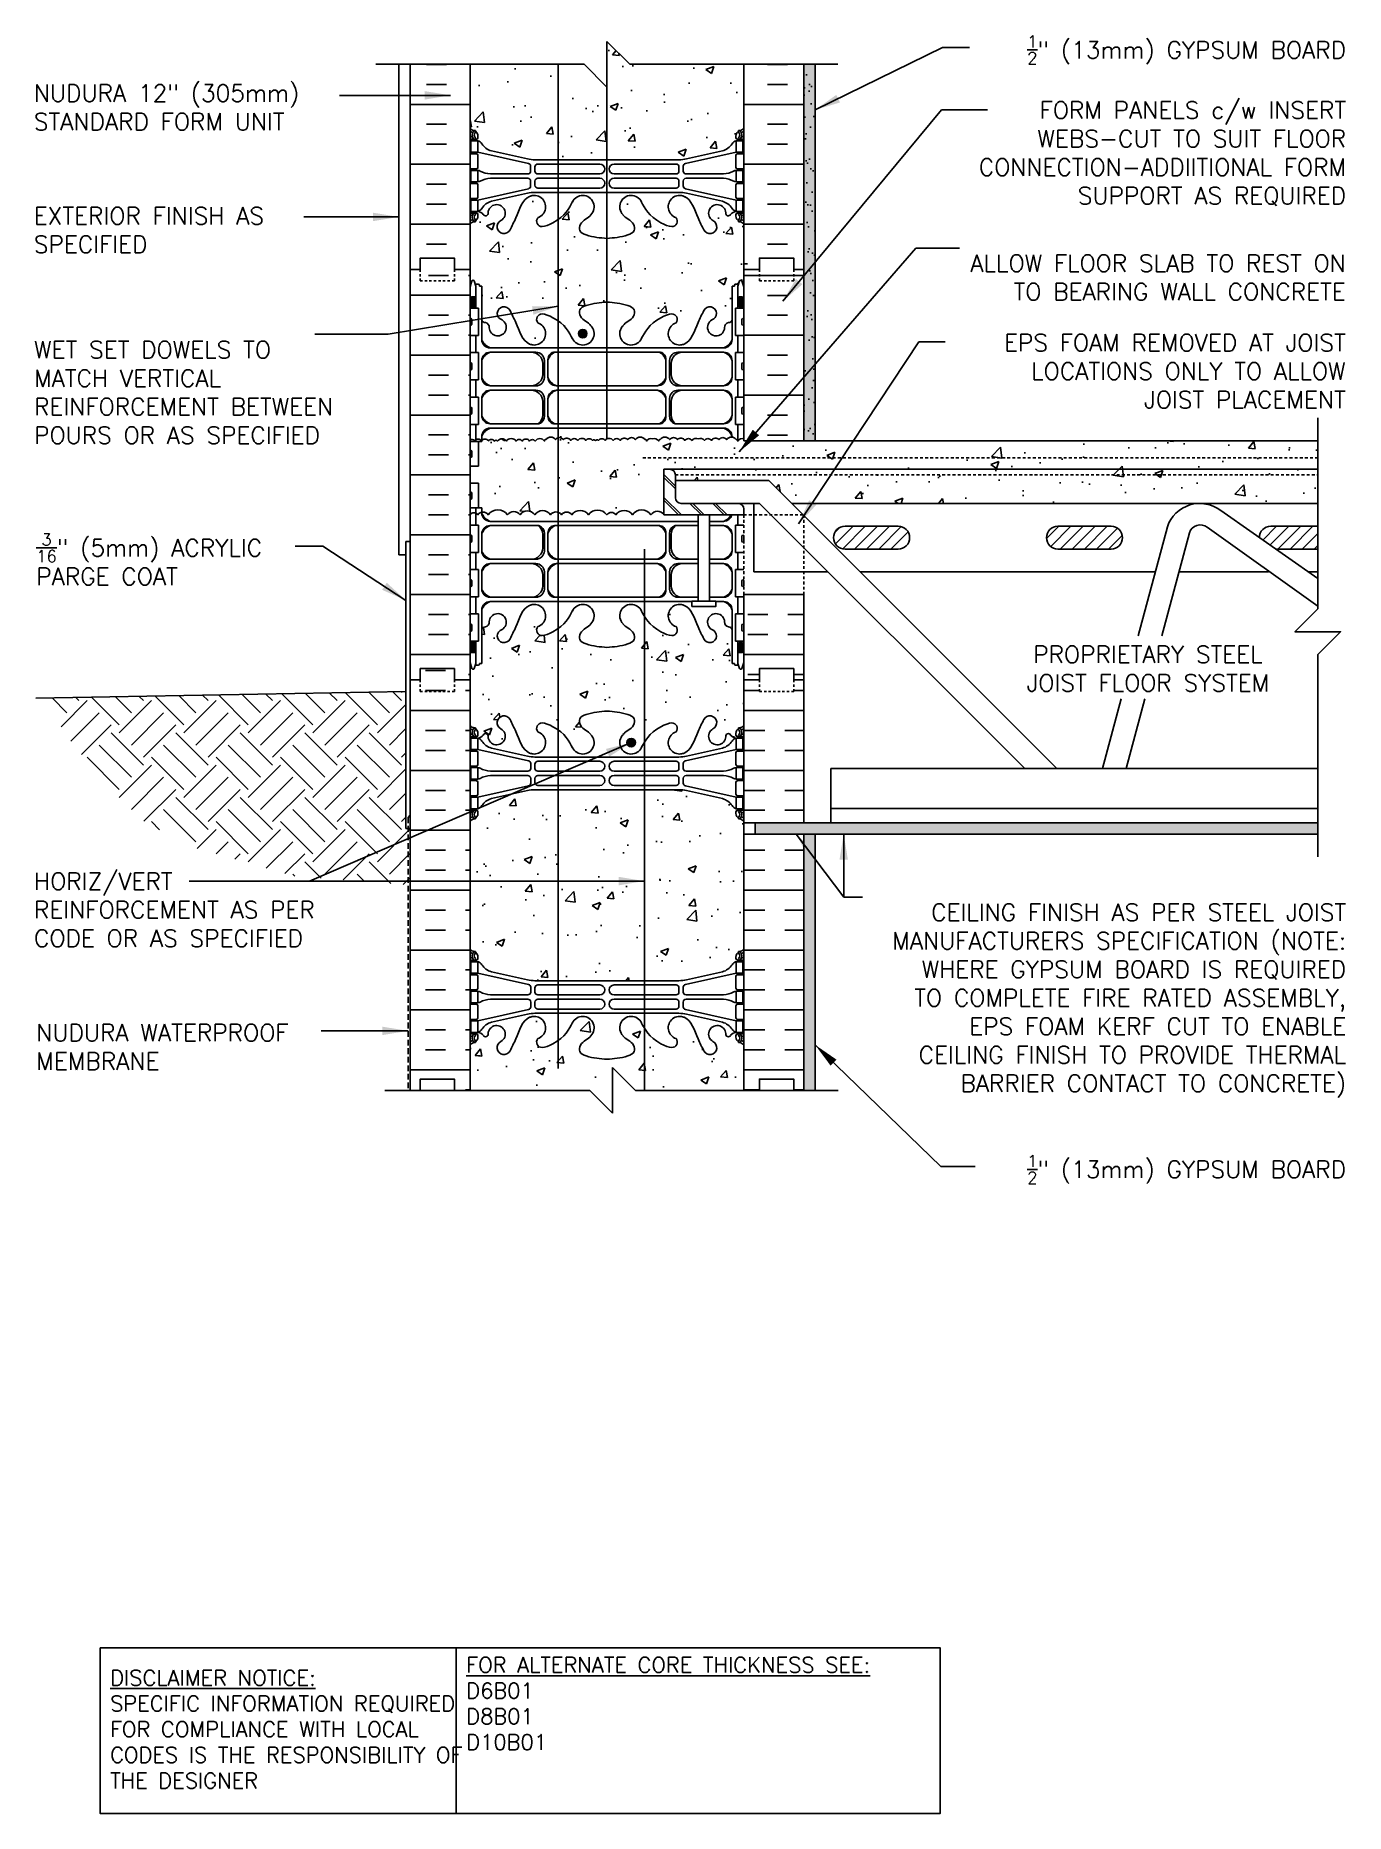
# Model space of a CAD drawing. Header units: inches. Extents: x 242.4 to 299.9, y 154.8 to 232.7.
import ezdxf

# ---------------------------------------------------------------- set-up
doc = ezdxf.new("R2010")
doc.units = ezdxf.units.IN
doc.header["$MEASUREMENT"] = 0
doc.linetypes.add('DASHED2', pattern=[0.375, 0.25, -0.125])
doc.linetypes.add('HIDDEN2', pattern=[0.1875, 0.125, -0.0625])
for name, color, linetype in [('HATCH', 12, 'Continuous'), ('Hidden2', 12, 'HIDDEN2'), ('line25', 2, 'Continuous'), ('LINE3', 3, 'Continuous'), ('LINE50', 5, 'Continuous'), ('LINE9', 9, 'Continuous'), ('TEXT', 4, 'Continuous'), ('Web_Edge', 9, 'Continuous')]:
    doc.layers.add(name, color=color, linetype=linetype)
doc.styles.add('DIM', font='romans.shx', dxfattribs={"width": 0.7})
doc.styles.add('ROMANS', font='romans.shx', dxfattribs={"height": 0.75})
doc.styles.get("Standard").update_dxf_attribs({"font": 'romans.shx', "height": 0.75})
doc.dimstyles.new('ext_12', dxfattribs={"dimscale": 12, "dimtxt": 0.09375, "dimasz": 0.09375, "dimexe": 0.09375, "dimexo": 0.0625, "dimgap": 0.0625, "dimtad": 1, "dimdec": 1, "dimzin": 3, "dimdsep": 46, "dimlunit": 4, "dimtxsty": 'DIM', "dimcen": 0.09, "dimdle": 0.09375, "dimclrt": 4, "dimadec": 0, "dimazin": 0, "dimtfac": 1, "dimtdec": 1, "dimtmove": 2, "dimatfit": 3, "dimfxl": 1, "dimfrac": 2, "dimtolj": 1, "dimtzin": 0, "dimarcsym": 0})
pattern_1 = [(50, (0, 0), (3.5863, -0.31376), [0.375, -4.125]), (355, (0, 0), (-0.693757, 3.76096), [0.3, -3.3]), (100.4514, (0.299, -0.026), (2.892544, 3.4472), [0.3187, -3.50571]), (46.1842, (0, 1), (5.336207, -0.827596), [0.5625, -6.1875]), (96.6356, (0.4447, 0.931), (4.67331, 4.87059), [0.47805, -5.25857]), (351.1842, (0, 1), (4.67331, 4.87059), [0.45, -4.95]), (21, (0.5, 0.75), (2.984535, -2.013094), [0.375, -4.125]), (326, (0.5, 0.75), (1.216577, 3.62575), [0.3, -3.3]), (71.4514, (0.7487, 0.5822), (4.201112, 1.612656), [0.3187, -3.50571]), (37.5, (0, 0), (0.0607993, 1.6644693), [0, -3.26, 0, -3.35, 0, -3.3125]), (7.5, (0, 0), (1.315348, 1.9720586), [0, -1.91, 0, -3.185, 0, -1.2625]), (327.5, (-1.115, 0), (2.669112, -0.1127744), [0, -1.25, 0, -3.9, 0, -5.175]), (317.5, (-1.615, 0), (2.915931, 0.500525), [0, -1.625, 0, -2.59, 0, -3.675])]

msp = doc.modelspace()

# ---------------------------------------------------------------- texts
at = {"layer": 'TEXT', "char_height": 0.75, "style": 'ROMANS'}
for s, insert, width, attachment_point in [('\\A1;{\\H0.7x;\\S1/2;}" (13mm) GYPSUM BOARD', (299.891, 232.118), 19.5775, 6), ('\\A1;NUDURA 12" (305mm) STANDARD FORM UNIT', (242.364, 229.598), 16.57727, 4), ('\\A1;FORM PANELS c/w INSERT WEBS-CUT TO SUIT FLOOR CONNECTION-ADDIITIONAL FORM SUPPORT AS REQUIRED', (299.891, 227.568), 19.5775, 6), ('\\A1;EXTERIOR FINISH AS SPECIFIED', (242.364, 224.215), 14.62371, 4), ('ALLOW FLOOR SLAB TO REST ON TO BEARING WALL CONCRETE', (299.874, 222.138), 18.08617, 6), ('\\A1;WET SET DOWELS TO MATCH VERTICAL REINFORCEMENT BETWEEN POURS OR AS SPECIFIED', (242.375, 217.096), 14.25833, 4), ('EPS FOAM REMOVED AT JOIST LOCATIONS ONLY TO ALLOW JOIST PLACEMENT', (299.874, 218.029), 18.08617, 6), ('\\A1;{\\H0.7x;\\S3/16;}" (5mm) ACRYLIC PARGE COAT', (242.472, 209.783), 14.0636, 4), ('PROPRIETARY STEEL \\PJOIST FLOOR SYSTEM', (291.203, 205.984), 19.5775, 2), ('HORIZ/VERT REINFORCEMENT AS PER CODE OR AS SPECIFIED', (242.372, 194.411), 15.30561, 4), ('CEILING FINISH AS PER STEEL JOIST MANUFACTURERS SPECIFICATION (NOTE: WHERE GYPSUM BOARD IS REQUIRED TO COMPLETE FIRE RATED ASSEMBLY, EPS FOAM KERF CUT TO ENABLE CEILING FINISH TO PROVIDE THERMAL BARRIER CONTACT TO CONCRETE)', (299.891, 190.424), 21.62157, 6), ('\\A1;NUDURA WATERPROOF MEMBRANE', (242.472, 188.395), 14.3929, 4), ('\\A1;{\\H0.7x;\\S1/2;}" (13mm) GYPSUM BOARD', (299.891, 183.026), 19.5775, 6)]:
    msp.add_mtext(s, dxfattribs=dict(at, insert=insert, width=width, attachment_point=attachment_point))
at = {"layer": 'TEXT', "char_height": 0.67604, "attachment_point": 4}
for s, insert, width in [('{\\LFOR ALTERNATE CORE THICKNESS SEE:\\P}D6B01\\PD8B01\\PD10B01', (261.322, 159.604), 28.04272), ('{\\LDISCLAIMER NOTICE:}\\PSPECIFIC INFORMATION REQUIRED FOR COMPLIANCE WITH LOCAL CODES IS THE RESPONSIBILITY OF THE DESIGNER', (245.707, 158.474), 16.82873)]:
    msp.add_mtext(s, dxfattribs=dict(at, insert=insert, width=width))

# ---------------------------------------------------------------- blocks, each defined once
blk = doc.blocks.new('12-inch Hinge Pin Web')
at = {"layer": 'Web_Edge'}
for p, q in [((349.823, 208.626), (349.901, 208.626)), ((349.823, 208.526), (350.107, 208.526)), ((349.969, 208.905), (350.059, 208.905)), ((349.969, 208.526), (349.969, 208.456)), ((350.059, 208.905), (350.059, 208.863)), ((350.059, 208.526), (350.059, 208.456)), ((350.169, 208.656), (350.169, 208.588)), ((361.477, 208.656), (361.477, 208.588)), ((361.823, 208.526), (361.54, 208.526)), ((361.677, 208.905), (361.587, 208.905)), ((361.587, 208.905), (361.587, 208.863)), ((361.587, 208.526), (361.587, 208.456)), ((361.677, 208.526), (361.677, 208.456)), ((361.823, 208.626), (361.746, 208.626)), ((349.823, 207.886), (350.107, 207.886)), ((349.969, 207.956), (349.969, 207.886)), ((350.059, 207.956), (350.059, 207.886)), ((352.382, 207.459), (350.164, 207.956)), ((350.169, 207.823), (350.169, 207.288)), ((352.339, 207.658), (350.758, 208.011)), ((352.666, 207.622), (354.823, 207.622)), ((355.823, 207.622), (352.666, 207.622)), ((352.792, 207.435), (355.511, 207.435)), ((355.823, 207.622), (358.981, 207.622)), ((358.855, 207.435), (356.135, 207.435)), ((358.981, 207.622), (356.823, 207.622)), ((359.265, 207.459), (361.482, 207.956)), ((359.308, 207.658), (360.889, 208.011)), ((361.477, 207.823), (361.477, 207.288)), ((361.823, 207.886), (361.54, 207.886)), ((361.587, 207.956), (361.587, 207.886)), ((361.677, 207.956), (361.677, 207.886)), ((349.823, 207.226), (350.107, 207.226)), ((349.969, 207.226), (349.969, 207.156)), ((349.969, 206.586), (349.969, 206.656)), ((350.059, 207.226), (350.059, 207.156)), ((350.059, 206.586), (350.059, 206.656)), ((352.355, 207), (350.717, 207)), ((352.355, 206.812), (350.717, 206.812)), ((352.48, 207.125), (352.48, 207.337)), ((352.48, 206.687), (352.48, 206.475)), ((352.667, 207.126), (352.667, 207.31)), ((352.667, 206.686), (352.667, 206.502)), ((352.792, 207.001), (355.511, 207.001)), ((352.792, 206.811), (355.511, 206.811)), ((358.855, 207.001), (356.135, 207.001)), ((358.855, 206.811), (356.135, 206.811)), ((358.98, 207.126), (358.98, 207.31)), ((358.98, 206.686), (358.98, 206.502)), ((359.167, 207.125), (359.167, 207.337)), ((359.167, 206.687), (359.167, 206.475)), ((359.292, 207), (360.93, 207)), ((359.292, 206.812), (360.93, 206.812)), ((361.823, 207.226), (361.54, 207.226)), ((361.587, 207.226), (361.587, 207.156)), ((361.587, 206.586), (361.587, 206.656)), ((361.677, 207.226), (361.677, 207.156)), ((361.677, 206.586), (361.677, 206.656)), ((349.823, 206.586), (350.107, 206.586)), ((349.823, 205.926), (350.107, 205.926)), ((349.969, 205.856), (349.969, 205.926)), ((350.059, 205.856), (350.059, 205.926)), ((352.382, 206.353), (350.164, 205.856)), ((350.169, 205.988), (350.169, 206.523)), ((352.339, 206.154), (350.758, 205.801)), ((352.666, 206.19), (354.823, 206.19)), ((355.823, 206.19), (352.666, 206.19)), ((352.792, 206.377), (355.511, 206.377)), ((355.823, 206.19), (358.981, 206.19)), ((358.855, 206.377), (356.135, 206.377)), ((358.981, 206.19), (356.823, 206.19)), ((359.265, 206.353), (361.482, 205.856)), ((359.308, 206.154), (360.889, 205.801)), ((361.477, 205.988), (361.477, 206.523)), ((361.823, 206.586), (361.54, 206.586)), ((361.823, 205.926), (361.54, 205.926)), ((361.587, 205.856), (361.587, 205.926)), ((361.677, 205.856), (361.677, 205.926)), ((349.823, 205.286), (350.107, 205.286)), ((349.823, 205.186), (349.901, 205.186)), ((349.969, 205.286), (349.969, 205.356)), ((350.059, 205.286), (350.059, 205.356)), ((350.169, 205.156), (350.169, 205.223)), ((361.477, 205.156), (361.477, 205.223)), ((361.823, 205.286), (361.54, 205.286)), ((361.587, 205.286), (361.587, 205.356)), ((361.677, 205.286), (361.677, 205.356)), ((361.823, 205.186), (361.746, 205.186)), ((349.969, 204.907), (350.059, 204.907)), ((350.059, 204.907), (350.059, 204.949)), ((361.587, 204.907), (361.587, 204.949)), ((361.677, 204.907), (361.587, 204.907)), ((349.823, 198.818), (349.901, 198.818)), ((349.969, 199.097), (350.059, 199.097)), ((350.059, 199.097), (350.059, 199.055)), ((350.169, 198.848), (350.169, 198.781)), ((361.477, 198.848), (361.477, 198.781)), ((361.677, 199.097), (361.587, 199.097)), ((361.587, 199.097), (361.587, 199.055)), ((361.823, 198.818), (361.746, 198.818)), ((349.823, 198.718), (350.107, 198.718)), ((349.823, 198.078), (350.107, 198.078)), ((349.969, 198.718), (349.969, 198.648)), ((349.969, 198.148), (349.969, 198.078)), ((350.059, 198.718), (350.059, 198.648)), ((350.059, 198.148), (350.059, 198.078)), ((352.382, 197.652), (350.164, 198.148)), ((352.339, 197.85), (350.758, 198.203)), ((359.265, 197.652), (361.482, 198.148)), ((359.308, 197.85), (360.889, 198.203)), ((361.823, 198.718), (361.54, 198.718)), ((361.823, 198.078), (361.54, 198.078)), ((361.587, 198.718), (361.587, 198.648)), ((361.587, 198.148), (361.587, 198.078)), ((361.677, 198.718), (361.677, 198.648)), ((361.677, 198.148), (361.677, 198.078)), ((349.823, 197.418), (350.107, 197.418)), ((349.969, 197.418), (349.969, 197.348)), ((350.059, 197.418), (350.059, 197.348)), ((350.169, 198.016), (350.169, 197.481)), ((352.48, 197.317), (352.48, 197.53)), ((352.666, 197.814), (354.823, 197.814)), ((355.823, 197.814), (352.666, 197.814)), ((352.667, 197.318), (352.667, 197.502)), ((352.792, 197.627), (355.511, 197.627)), ((355.823, 197.814), (358.981, 197.814)), ((358.855, 197.627), (356.135, 197.627)), ((358.981, 197.814), (356.823, 197.814)), ((358.98, 197.318), (358.98, 197.502)), ((359.167, 197.317), (359.167, 197.53)), ((361.477, 198.016), (361.477, 197.481)), ((361.823, 197.418), (361.54, 197.418)), ((361.587, 197.418), (361.587, 197.348)), ((361.677, 197.418), (361.677, 197.348)), ((349.823, 196.778), (350.107, 196.778)), ((349.969, 196.778), (349.969, 196.848)), ((350.059, 196.778), (350.059, 196.848)), ((352.382, 196.545), (350.164, 196.048)), ((350.169, 196.181), (350.169, 196.716)), ((352.355, 197.192), (350.717, 197.192)), ((352.355, 197.004), (350.717, 197.004)), ((352.48, 196.879), (352.48, 196.667)), ((352.667, 196.878), (352.667, 196.694)), ((352.792, 197.193), (355.511, 197.193)), ((352.792, 197.003), (355.511, 197.003)), ((352.792, 196.569), (355.511, 196.569)), ((358.855, 197.193), (356.135, 197.193)), ((358.855, 197.003), (356.135, 197.003)), ((358.855, 196.569), (356.135, 196.569)), ((358.98, 196.878), (358.98, 196.694)), ((359.167, 196.879), (359.167, 196.667)), ((359.265, 196.545), (361.482, 196.048)), ((359.292, 197.192), (360.93, 197.192)), ((359.292, 197.004), (360.93, 197.004)), ((361.477, 196.181), (361.477, 196.716)), ((361.823, 196.778), (361.54, 196.778)), ((361.587, 196.778), (361.587, 196.848)), ((361.677, 196.778), (361.677, 196.848)), ((349.823, 196.118), (350.107, 196.118)), ((349.969, 196.048), (349.969, 196.118)), ((350.059, 196.048), (350.059, 196.118)), ((352.339, 196.347), (350.758, 195.994)), ((352.666, 196.383), (354.823, 196.383)), ((355.823, 196.383), (352.666, 196.383)), ((355.823, 196.383), (358.981, 196.383)), ((358.981, 196.383), (356.823, 196.383)), ((359.308, 196.347), (360.889, 195.994)), ((361.823, 196.118), (361.54, 196.118)), ((361.587, 196.048), (361.587, 196.118)), ((361.677, 196.048), (361.677, 196.118)), ((349.823, 195.478), (350.107, 195.478)), ((349.823, 195.378), (349.901, 195.378)), ((349.969, 195.478), (349.969, 195.548)), ((349.969, 195.099), (350.059, 195.099)), ((350.059, 195.478), (350.059, 195.548)), ((350.059, 195.099), (350.059, 195.141)), ((350.169, 195.348), (350.169, 195.416)), ((361.477, 195.348), (361.477, 195.416)), ((361.823, 195.478), (361.54, 195.478)), ((361.587, 195.478), (361.587, 195.548)), ((361.587, 195.099), (361.587, 195.141)), ((361.677, 195.099), (361.587, 195.099)), ((361.677, 195.478), (361.677, 195.548)), ((361.823, 195.378), (361.746, 195.378))]:
    blk.add_line(p, q, dxfattribs=at)
for points in [[(349.864, 207.956), (350.164, 207.956), (350.164, 208.456), (349.864, 208.456)], [(361.782, 207.956), (361.482, 207.956), (361.482, 208.456), (361.782, 208.456)], [(349.864, 205.856), (350.164, 205.856), (350.164, 205.356), (349.864, 205.356)], [(361.782, 205.856), (361.482, 205.856), (361.482, 205.356), (361.782, 205.356)], [(349.864, 198.148), (350.164, 198.148), (350.164, 198.648), (349.864, 198.648)], [(361.782, 198.148), (361.482, 198.148), (361.482, 198.648), (361.782, 198.648)], [(349.864, 196.048), (350.164, 196.048), (350.164, 195.548), (349.864, 195.548)], [(361.782, 196.048), (361.482, 196.048), (361.482, 195.548), (361.782, 195.548)]]:
    blk.add_lwpolyline(points, close=True, dxfattribs=at)
for points in [[(350.164, 206.906), (350.164, 207.156), (349.864, 207.156), (349.864, 206.906)], [(350.164, 206.906), (350.164, 206.656), (349.864, 206.656), (349.864, 206.906)], [(361.482, 206.906), (361.482, 207.156), (361.782, 207.156), (361.782, 206.906)], [(361.482, 206.906), (361.482, 206.656), (361.782, 206.656), (361.782, 206.906)], [(350.164, 197.098), (350.164, 197.348), (349.864, 197.348), (349.864, 197.098)], [(361.482, 197.098), (361.482, 197.348), (361.782, 197.348), (361.782, 197.098)], [(350.164, 197.098), (350.164, 196.848), (349.864, 196.848), (349.864, 197.098)], [(361.482, 197.098), (361.482, 196.848), (361.782, 196.848), (361.782, 197.098)]]:
    blk.add_lwpolyline(points, dxfattribs=at)
for centre, radius, start, end in [((350.169, 209.363), 0.5, 226.21089, 250.52878), ((351.309, 209.126), 0.3, 27.59697, 243.94252), ((352.982, 208.879), 0.242, 90, 218.23271), ((358.665, 208.879), 0.242, 321.76729, 90), ((360.337, 209.126), 0.3, 296.05748, 152.40303), ((361.477, 209.363), 0.5, 289.47122, 313.78911), ((350.169, 209.363), 0.6, 234.78322, 245.07477), ((349.902, 208.646), 0.0196, 269.40316, 15.4901), ((350.163, 208.71), 0.25, 140.11451, 222.46087), ((349.907, 208.8), 0.021, 343.464, 63.99573), ((350.005, 208.841), 0.045, 321.448, 139.1879), ((350.012, 208.572), 0.045, 222.46087, 42.46087), ((349.919, 208.656), 0.25, 0, 70.52878), ((350.163, 208.71), 0.16, 140.00008, 222.46087), ((350.107, 208.588), 0.0625, 270, 0), ((350.127, 208.805), 0.352, 276.12908, 321.53314), ((350.042, 208.113), 0.364, 34.97751, 70.33874), ((350.965, 208.725), 0.743, 212.79192, 253.81071), ((350.504, 208.537), 0.113, 347.81557, 154.05694), ((350.989, 208.532), 0.375, 182.92371, 59.86753), ((352.636, 208.254), 0.5, 246.21387, 71.79367), ((354.761, 208.254), 0.5, 204.81899, 44.18751), ((356.886, 208.254), 0.5, 135.81249, 335.18101), ((359.011, 208.254), 0.5, 108.20633, 293.78613), ((360.657, 208.532), 0.375, 120.13247, 357.07629), ((360.682, 208.725), 0.743, 286.18929, 327.20808), ((361.143, 208.537), 0.113, 25.94306, 192.18443), ((361.52, 208.805), 0.352, 218.46686, 263.87092), ((361.605, 208.113), 0.364, 109.66126, 145.02249), ((361.727, 208.656), 0.25, 109.47122, 180), ((361.54, 208.588), 0.0625, 180, 270), ((361.635, 208.572), 0.045, 137.53913, 317.53913), ((361.641, 208.841), 0.045, 40.8121, 218.552), ((361.484, 208.71), 0.16, 317.53913, 39.99992), ((361.484, 208.71), 0.25, 317.53913, 39.88549), ((361.74, 208.8), 0.021, 116.00427, 196.536), ((361.745, 208.646), 0.0196, 164.5099, 270.59684), ((361.477, 209.363), 0.6, 294.92523, 305.21678), ((350.107, 207.823), 0.0625, 0, 90), ((352.666, 209.122), 1.5, 257.41348, 270), ((352.355, 207.337), 0.125, 0, 77.37673), ((352.792, 207.31), 0.125, 90, 180), ((355.511, 207.218), 0.217, 270, 90), ((356.135, 207.218), 0.217, 90, 270), ((358.855, 207.31), 0.125, 0, 90), ((358.981, 209.122), 1.5, 270, 282.58652), ((359.292, 207.337), 0.125, 102.62327, 180), ((361.54, 207.823), 0.0625, 90, 180), ((350.107, 207.288), 0.0625, 270, 0), ((350.16, 206.937), 0.219, 60.49375, 88.91995), ((350.16, 206.875), 0.219, 271.08005, 299.50625), ((350.806, 208.167), 1.17, 242.63655, 265.65045), ((350.806, 205.645), 1.17, 94.34955, 117.36345), ((352.355, 207.125), 0.125, 270, 0), ((352.355, 206.687), 0.125, 0, 90), ((352.792, 207.126), 0.125, 180, 270), ((352.792, 206.686), 0.125, 90, 180), ((355.511, 206.594), 0.217, 270, 90), ((356.135, 206.594), 0.217, 90, 270), ((358.855, 207.126), 0.125, 270, 360), ((358.855, 206.686), 0.125, 0, 90), ((359.292, 207.125), 0.125, 180, 270), ((359.292, 206.687), 0.125, 90, 180), ((360.841, 208.167), 1.17, 274.34955, 297.36345), ((360.841, 205.645), 1.17, 62.63655, 85.65045), ((361.487, 206.937), 0.219, 91.08005, 119.50625), ((361.487, 206.875), 0.219, 240.49375, 268.91995), ((361.54, 207.288), 0.0625, 180, 270), ((350.107, 206.523), 0.0625, 0, 90), ((350.107, 205.988), 0.0625, 270, 0), ((352.666, 204.69), 1.5, 90, 102.58652), ((352.355, 206.475), 0.125, 282.62327, 0), ((352.792, 206.502), 0.125, 180, 270), ((358.855, 206.502), 0.125, 270, 0), ((358.981, 204.69), 1.5, 77.41348, 90), ((359.292, 206.475), 0.125, 180, 257.37673), ((361.54, 206.523), 0.0625, 90, 180), ((361.54, 205.988), 0.0625, 180, 270), ((349.902, 205.166), 0.0196, 344.5099, 90.59684), ((350.163, 205.101), 0.25, 137.53913, 219.88549), ((350.012, 205.24), 0.045, 317.53913, 137.53913), ((350.163, 205.101), 0.16, 137.53913, 219.99992), ((349.919, 205.156), 0.25, 289.47122, 360), ((350.107, 205.223), 0.0625, 360, 90), ((350.042, 205.699), 0.364, 289.66126, 325.02249), ((350.965, 205.087), 0.743, 106.18929, 147.20808), ((360.682, 205.087), 0.743, 32.79192, 73.81071), ((361.605, 205.699), 0.364, 214.97751, 250.33874), ((361.54, 205.223), 0.0625, 90, 180), ((361.727, 205.156), 0.25, 180, 250.52878), ((361.635, 205.24), 0.045, 42.46087, 222.46087), ((361.484, 205.101), 0.16, 320.00008, 42.46087), ((361.484, 205.101), 0.25, 320.11451, 42.46087), ((361.745, 205.166), 0.0196, 89.40316, 195.4901), ((350.169, 204.449), 0.6, 114.92523, 125.21678), ((350.169, 204.449), 0.5, 109.47122, 133.78911), ((349.907, 205.012), 0.021, 296.00427, 16.536), ((350.005, 204.97), 0.045, 220.8121, 38.552), ((361.641, 204.97), 0.045, 141.448, 319.1879), ((361.477, 204.449), 0.5, 46.21089, 70.52878), ((361.74, 205.012), 0.021, 163.464, 243.99573), ((361.477, 204.449), 0.6, 54.78322, 65.07477), ((350.169, 199.555), 0.5, 226.21089, 250.52878), ((350.169, 199.555), 0.6, 234.78322, 245.07477), ((349.902, 198.838), 0.0196, 269.40316, 15.4901), ((350.163, 198.903), 0.25, 140.11451, 222.46087), ((349.907, 198.992), 0.021, 343.464, 63.99573), ((350.005, 199.034), 0.045, 321.448, 139.1879), ((349.919, 198.848), 0.25, 0, 70.52878), ((350.163, 198.903), 0.16, 140.00008, 222.46087), ((361.727, 198.848), 0.25, 109.47122, 180), ((361.641, 199.034), 0.045, 40.8121, 218.552), ((361.484, 198.903), 0.16, 317.53913, 39.99992), ((361.477, 199.555), 0.5, 289.47122, 313.78911), ((361.484, 198.903), 0.25, 317.53913, 39.88549), ((361.74, 198.992), 0.021, 116.00427, 196.536), ((361.745, 198.838), 0.0196, 164.5099, 270.59684), ((361.477, 199.555), 0.6, 294.92523, 305.21678), ((350.012, 198.764), 0.045, 222.46087, 42.46087), ((350.107, 198.781), 0.0625, 270, 0), ((350.107, 198.016), 0.0625, 0, 90), ((350.042, 198.306), 0.364, 34.97751, 70.33874), ((350.965, 198.917), 0.743, 212.79192, 253.81071), ((360.682, 198.917), 0.743, 286.18929, 327.20808), ((361.605, 198.306), 0.364, 109.66126, 145.02249), ((361.54, 198.781), 0.0625, 180, 270), ((361.54, 198.016), 0.0625, 90, 180), ((361.635, 198.764), 0.045, 137.53913, 317.53913), ((350.107, 197.481), 0.0625, 270, 0), ((350.16, 197.13), 0.219, 60.49375, 88.91995), ((350.806, 198.359), 1.17, 242.63655, 265.65045), ((352.666, 199.314), 1.5, 257.41348, 270), ((352.355, 197.317), 0.125, 270, 0), ((352.355, 197.53), 0.125, 0, 77.37673), ((352.792, 197.502), 0.125, 90, 180), ((352.792, 197.318), 0.125, 180, 270), ((355.511, 197.41), 0.217, 270, 90), ((356.135, 197.41), 0.217, 90, 270), ((358.855, 197.502), 0.125, 0, 90), ((358.855, 197.318), 0.125, 270, 360), ((358.981, 199.314), 1.5, 270, 282.58652), ((359.292, 197.53), 0.125, 102.62327, 180), ((359.292, 197.317), 0.125, 180, 270), ((360.841, 198.359), 1.17, 274.34955, 297.36345), ((361.487, 197.13), 0.219, 91.08005, 119.50625), ((361.54, 197.481), 0.0625, 180, 270), ((350.107, 196.716), 0.0625, 0, 90), ((350.16, 197.067), 0.219, 271.08005, 299.50625), ((350.806, 195.837), 1.17, 94.34955, 117.36345), ((352.355, 196.879), 0.125, 0, 90), ((352.355, 196.667), 0.125, 282.62327, 0), ((352.792, 196.878), 0.125, 90, 180), ((352.792, 196.694), 0.125, 180, 270), ((355.511, 196.786), 0.217, 270, 90), ((356.135, 196.786), 0.217, 90, 270), ((358.855, 196.878), 0.125, 0, 90), ((358.855, 196.694), 0.125, 270, 0), ((359.292, 196.879), 0.125, 90, 180), ((359.292, 196.667), 0.125, 180, 257.37673), ((360.841, 195.837), 1.17, 62.63655, 85.65045), ((361.487, 197.067), 0.219, 240.49375, 268.91995), ((361.54, 196.716), 0.0625, 90, 180), ((350.107, 196.181), 0.0625, 270, 0), ((350.965, 195.28), 0.743, 106.18929, 147.20808), ((350.989, 195.472), 0.375, 300.13247, 177.07629), ((352.666, 194.883), 1.5, 90, 102.58652), ((352.636, 195.75), 0.5, 288.20633, 113.78613), ((354.761, 195.75), 0.5, 315.81249, 155.18101), ((356.886, 195.75), 0.5, 24.81899, 224.18751), ((359.011, 195.75), 0.5, 66.21387, 251.79367), ((358.981, 194.883), 1.5, 77.41348, 90), ((360.657, 195.472), 0.375, 2.92371, 239.86753), ((360.682, 195.28), 0.743, 32.79192, 73.81071), ((361.54, 196.181), 0.0625, 180, 270), ((350.169, 194.641), 0.6, 114.92523, 125.21678), ((350.169, 194.641), 0.5, 109.47122, 133.78911), ((349.902, 195.359), 0.0196, 344.5099, 90.59684), ((350.163, 195.294), 0.25, 137.53913, 219.88549), ((349.907, 195.204), 0.021, 296.00427, 16.536), ((350.005, 195.163), 0.045, 220.8121, 38.552), ((350.012, 195.432), 0.045, 317.53913, 137.53913), ((350.163, 195.294), 0.16, 137.53913, 219.99992), ((349.919, 195.348), 0.25, 289.47122, 360), ((350.107, 195.416), 0.0625, 360, 90), ((350.042, 195.891), 0.364, 289.66126, 325.02249), ((350.127, 195.199), 0.352, 38.46686, 83.87092), ((350.504, 195.467), 0.113, 205.94306, 12.18443), ((351.309, 194.878), 0.3, 116.05748, 332.40303), ((352.982, 195.125), 0.242, 141.76729, 270), ((358.665, 195.125), 0.242, 270, 38.23271), ((360.337, 194.878), 0.3, 207.59697, 63.94252), ((361.143, 195.467), 0.113, 167.81557, 334.05694), ((361.52, 195.199), 0.352, 96.12908, 141.53314), ((361.605, 195.891), 0.364, 214.97751, 250.33874), ((361.54, 195.416), 0.0625, 90, 180), ((361.727, 195.348), 0.25, 180, 250.52878), ((361.635, 195.432), 0.045, 42.46087, 222.46087), ((361.641, 195.163), 0.045, 141.448, 319.1879), ((361.484, 195.294), 0.16, 320.00008, 42.46087), ((361.477, 194.641), 0.5, 46.21089, 70.52878), ((361.484, 195.294), 0.25, 320.11451, 42.46087), ((361.74, 195.204), 0.021, 163.464, 243.99573), ((361.745, 195.359), 0.0196, 89.40316, 195.4901), ((361.477, 194.641), 0.6, 54.78322, 65.07477)]:
    blk.add_arc(centre, radius, start, end, dxfattribs=at)
for points, knots in [([(351.575, 209.265), (351.661, 209.098), (351.914, 208.608), (352.128, 207.859), (352.538, 207.764), (352.595, 207.756)], [0, 0, 0, 0, 0.579211, 1.703896, 1.875321, 1.875321, 1.875321, 1.875321]), ([(352.982, 209.121), (353.103, 209.123), (353.937, 208.766), (354.176, 208.309), (354.317, 208.026)], [0.038125, 0.038125, 0.038125, 0.038125, 0.320663, 1.258119, 1.258119, 1.258119, 1.258119]), ([(355.119, 208.603), (355.012, 208.766), (354.652, 208.856), (354.575, 209.352), (355.123, 209.588), (355.527, 209.616), (355.823, 209.637)], [0.229407, 0.229407, 0.229407, 0.229407, 0.844432, 1.128849, 1.464331, 2.389004, 2.389004, 2.389004, 2.389004]), ([(356.527, 208.603), (356.635, 208.766), (356.995, 208.856), (357.072, 209.352), (356.524, 209.588), (356.12, 209.616), (355.823, 209.637)], [0.229407, 0.229407, 0.229407, 0.229407, 0.844432, 1.128849, 1.464331, 2.389004, 2.389004, 2.389004, 2.389004]), ([(358.665, 209.121), (358.544, 209.123), (357.71, 208.766), (357.471, 208.309), (357.33, 208.026)], [0.038125, 0.038125, 0.038125, 0.038125, 0.320663, 1.258119, 1.258119, 1.258119, 1.258119]), ([(360.072, 209.265), (359.986, 209.098), (359.733, 208.608), (359.519, 207.859), (359.109, 207.764), (359.052, 207.756)], [0, 0, 0, 0, 0.579211, 1.703896, 1.875321, 1.875321, 1.875321, 1.875321]), ([(351.575, 194.739), (351.661, 194.906), (351.914, 195.396), (352.128, 196.145), (352.538, 196.24), (352.595, 196.248)], [0, 0, 0, 0, 0.579211, 1.703896, 1.875321, 1.875321, 1.875321, 1.875321]), ([(352.982, 194.883), (353.103, 194.881), (353.937, 195.239), (354.176, 195.695), (354.317, 195.979)], [0.038125, 0.038125, 0.038125, 0.038125, 0.320663, 1.258119, 1.258119, 1.258119, 1.258119]), ([(358.665, 194.883), (358.544, 194.881), (357.71, 195.239), (357.471, 195.695), (357.33, 195.979)], [0.038125, 0.038125, 0.038125, 0.038125, 0.320663, 1.258119, 1.258119, 1.258119, 1.258119]), ([(360.072, 194.739), (359.986, 194.906), (359.733, 195.396), (359.519, 196.145), (359.109, 196.24), (359.052, 196.248)], [0, 0, 0, 0, 0.579211, 1.703896, 1.875321, 1.875321, 1.875321, 1.875321]), ([(355.119, 195.401), (355.012, 195.238), (354.652, 195.148), (354.575, 194.652), (355.123, 194.416), (355.527, 194.388), (355.823, 194.367)], [0.229407, 0.229407, 0.229407, 0.229407, 0.844432, 1.128849, 1.464331, 2.389004, 2.389004, 2.389004, 2.389004]), ([(356.527, 195.401), (356.635, 195.238), (356.995, 195.148), (357.072, 194.652), (356.524, 194.416), (356.12, 194.388), (355.823, 194.367)], [0.229407, 0.229407, 0.229407, 0.229407, 0.844432, 1.128849, 1.464331, 2.389004, 2.389004, 2.389004, 2.389004])]:
    blk.add_open_spline(points, degree=3, knots=knots, dxfattribs=at)
for points in [[(352.667, 207.131), (352.667, 207.305)], [(352.667, 206.681), (352.667, 206.507)], [(358.98, 207.131), (358.98, 207.305)], [(358.98, 206.681), (358.98, 206.507)], [(352.667, 197.323), (352.667, 197.497)], [(358.98, 197.323), (358.98, 197.497)], [(352.667, 196.873), (352.667, 196.699)], [(358.98, 196.873), (358.98, 196.699)]]:
    blk.add_open_spline(points, degree=1, dxfattribs=at)

# ---------------------------------------------------------------- hatches: boundary and pattern name
at = {"layer": 'HATCH'}
h = msp.add_hatch(dxfattribs=at)
h.set_pattern_fill('AR-CONC', color=256, scale=0.5)
h.set_pattern_definition(pattern_1)
h.paths.add_polyline_path([(273.486, 231.489), (268.486, 231.489), (267.486, 232.489), (267.486, 230.489), (266.486, 231.489), (261.486, 231.489), (261.486, 228.681, 0.088416), (261.632, 228.584), (261.722, 228.584), (261.722, 228.542, -0.249069), (261.832, 228.335), (261.832, 228.268, -0.414214), (261.77, 228.205), (261.722, 228.205), (261.722, 228.135), (261.827, 228.135, -0.155529), (262.003, 228.001, 0.180914), (262.421, 227.69), (264.001, 227.337, 0.054974), (264.328, 227.301), (267.486, 227.301), (270.644, 227.301, 0.054974), (270.971, 227.337), (272.552, 227.69, 0.180914), (272.969, 228.001, -0.155529), (273.145, 228.135), (273.25, 228.135), (273.25, 228.205), (273.203, 228.205, -0.414214), (273.14, 228.268), (273.14, 228.335, -0.249069), (273.25, 228.542), (273.25, 228.584), (273.34, 228.584, 0.088416), (273.486, 228.681)])
h.paths.add_polyline_path([(269.986, 213.73), (270.236, 213.73), (298.643, 213.73), (298.643, 214.98), (273.486, 214.98), (273.486, 215.065, 0.314132), (273.217, 214.966, 0.520567), (273.154, 215.029, 0.520567), (272.735, 215.029, 0.520567), (272.396, 215.029, 0.520567), (272.072, 214.99, 0.520567), (271.756, 214.99, 0.373598), (271.486, 215.057, 0.373598), (271.216, 214.99, 0.520567), (270.9, 214.99, 0.520567), (270.577, 215.029, 0.520567), (270.237, 215.029, 0.520567), (269.818, 215.029, 0.520567), (269.755, 214.966, 0.314132), (269.486, 215.065, 0.314132), (269.217, 214.966, 0.520567), (269.154, 215.029, 0.520567), (268.735, 215.029, 0.520567), (268.396, 215.029, 0.520567), (268.072, 214.99, 0.520567), (267.756, 214.99, 0.520567), (267.408, 214.99, 0.520567), (267.116, 214.99, 0.542707), (266.985, 214.98, 0.542707), (266.853, 214.99, 0.520567), (266.561, 214.99, 0.520567), (266.213, 214.99, 0.520567), (265.898, 214.99, 0.520567), (265.574, 215.029, 0.520567), (265.234, 215.029, 0.520567), (264.816, 215.029, 0.520567), (264.753, 214.966, 0.520567), (264.342, 214.966, 0.520567), (264.097, 214.966, 0.520567), (263.773, 214.966, 0.520567), (263.505, 214.966, 0.520567), (263.078, 214.966, 0.520567), (262.691, 214.966, 0.520567), (262.549, 214.966, 0.520567), (262.289, 214.974, 0.465708), (261.996, 214.989), (261.996, 214.944), (261.851, 214.944), (261.851, 213.864), (261.486, 213.864), (261.486, 213.114), (261.851, 213.114), (261.851, 212.034), (261.996, 212.034), (261.996, 211.844, -0.301797), (262.279, 211.733, -0.520567), (263.13, 211.733, -0.520567), (263.679, 211.733, -0.520567), (264.319, 211.733, -0.520567), (265.015, 211.733, -0.520567), (265.491, 211.733, -0.520567), (265.95, 211.733, -0.520567), (266.679, 211.733, -0.520567), (267.479, 211.733, -0.520567), (267.88, 211.733, -0.520567), (268.6, 211.733, -0.520567), (269.413, 211.733, -0.509352), (269.986, 211.743)])
h.paths.add_polyline_path([(298.643, 213.48), (270.486, 213.48), (270.486, 213.23), (274.588, 213.23), (275.588, 212.23), (298.643, 212.23)], flags=17)
h.paths.add_polyline_path([(298.643, 213.73), (270.236, 213.73, -0.414214), (270.486, 213.48), (298.643, 213.48)], flags=17)
h = msp.add_hatch(dxfattribs=at)
h.set_pattern_fill('AR-SAND', color=256, scale=0.25, style=0)
h.set_pattern_definition([(37.5, (276.50777, 221.40597), (-0.0157483, 0.481706), [0, -0.38, 0, -0.425, 0, -0.40625]), (7.5, (276.5078, 221.406), (0.442444, 0.705537), [0, -0.205, 0, -0.3425, 0, -0.13125]), (327.5, (276.20027, 221.40597), (0.7785355, 0.0014148), [0, -0.125, 0, -0.45, 0, -0.5875]), (317.5, (276.2003, 221.406), (0.751532, 0.219419), [0, -0.0625, 0, -0.295, 0, -0.3375])])
h.paths.add_polyline_path([(276.611, 231.489), (276.111, 231.489), (276.111, 222.489), (276.111, 214.98), (276.611, 214.98)])
h.paths.add_polyline_path([(276.611, 197.73), (276.111, 197.73), (276.111, 186.489), (276.611, 186.489)])
h.paths.add_polyline_path([(298.643, 197.73), (298.643, 198.23), (273.986, 198.23), (273.986, 197.73)])
h = msp.add_hatch(dxfattribs=at)
h.set_pattern_fill('AR-SAND', color=256, scale=0.5, style=0)
h.set_pattern_definition([(37.5, (157.0017, 17.2565), (-0.0314967, 0.963412), [0, -0.76, 0, -0.85, 0, -0.8125]), (7.5, (157.0017, 17.2565), (0.8848884, 1.411073), [0, -0.41, 0, -0.685, 0, -0.2625]), (327.5, (156.3867, 17.2565), (1.557071, 0.0028295), [0, -0.25, 0, -0.9, 0, -1.175]), (317.5, (156.3867, 17.2565), (1.503063, 0.438838), [0, -0.125, 0, -0.59, 0, -0.675])])
h.paths.add_polyline_path([(276.611, 217.277), (276.111, 217.03), (276.111, 214.98), (276.611, 214.98)])
h.paths.add_polyline_path([(276.611, 222.126), (276.111, 221.879), (276.111, 217.03), (276.611, 217.277)])
h.paths.add_polyline_path([(276.611, 223.791), (276.111, 223.791), (276.111, 222.489), (276.111, 221.879), (276.611, 222.126)])
h.paths.add_polyline_path([(276.611, 231.489), (276.111, 231.489), (276.111, 223.791), (276.611, 223.791)])
h = msp.add_hatch(dxfattribs=at)
h.set_pattern_fill('AR-CONC', color=256, scale=0.5)
h.set_pattern_definition(pattern_1)
edge = h.paths.add_edge_path()
edge.add_arc((272.802, 220.347), 0.19, 278.48278, 336.37031, ccw=False)
edge.add_arc((272.845, 219.96), 0.2, 94.41007, 187.10714)
edge.add_arc((272.272, 219.954), 0.375, 120.13247, 357.07629, ccw=False)
edge.add_arc((271.998, 220.559), 0.293, 286.92688, 511.36147)
edge.add_spline(control_points=[(271.734, 220.686), (271.648, 220.52), (271.395, 220.03), (271.201, 219.349), (270.875, 219.218)], knot_values=[0, 0, 0, 0, 0.579211, 1.703896, 1.703896, 1.703896, 1.703896], degree=3, periodic=0)
edge.add_spline(control_points=[(270.875, 219.218), (270.826, 219.198), (270.771, 219.186), (270.715, 219.178)], knot_values=[1.703896, 1.703896, 1.703896, 1.703896, 1.875321, 1.875321, 1.875321, 1.875321], degree=3, periodic=0)
edge.add_arc((270.674, 219.676), 0.5, 108.20633, 274.70742, ccw=False)
edge.add_arc((270.327, 220.301), 0.242, 321.76729, 450)
edge.add_spline(control_points=[(270.327, 220.543), (270.206, 220.545), (269.387, 220.193), (269.142, 219.746), (269.002, 219.466)], knot_values=[0.038125, 0.038125, 0.038125, 0.038125, 0.320663, 1.237398, 1.237398, 1.237398, 1.237398], degree=3, periodic=0)
edge.add_spline(control_points=[(269.002, 219.466), (268.999, 219.46), (268.996, 219.453), (268.993, 219.447)], knot_values=[1.237398, 1.237398, 1.237398, 1.237398, 1.258119, 1.258119, 1.258119, 1.258119], degree=3, periodic=0)
edge.add_arc((268.549, 219.676), 0.5, 135.81249, 331.92047, ccw=False)
edge.add_spline(control_points=[(268.19, 220.024), (268.298, 220.187), (268.658, 220.278), (268.734, 220.774), (268.186, 221.009), (267.782, 221.038), (267.486, 221.059)], knot_values=[0.229407, 0.229407, 0.229407, 0.229407, 0.844432, 1.128849, 1.464331, 2.389004, 2.389004, 2.389004, 2.389004], degree=3, periodic=0)
edge.add_spline(control_points=[(267.486, 221.059), (267.19, 221.038), (266.786, 221.009), (266.238, 220.774), (266.315, 220.278), (266.675, 220.187), (266.782, 220.024)], knot_values=[0.229407, 0.229407, 0.229407, 0.229407, 1.15408, 1.489562, 1.773979, 2.389004, 2.389004, 2.389004, 2.389004], degree=3, periodic=0)
edge.add_arc((266.424, 219.676), 0.5, -155.18101, 44.18751, ccw=False)
edge.add_spline(control_points=[(265.97, 219.466), (265.83, 219.746), (265.585, 220.193), (264.766, 220.545), (264.645, 220.543)], knot_values=[0.038125, 0.038125, 0.038125, 0.038125, 0.95486, 1.237398, 1.237398, 1.237398, 1.237398], degree=3, periodic=0)
edge.add_arc((264.645, 220.301), 0.242, 90, 218.23271)
edge.add_arc((264.299, 219.676), 0.5, -94.70742, 71.79367, ccw=False)
edge.add_spline(control_points=[(264.258, 219.178), (264.201, 219.186), (264.147, 219.198), (264.097, 219.218)], knot_values=[1.703896, 1.703896, 1.703896, 1.703896, 1.875321, 1.875321, 1.875321, 1.875321], degree=3, periodic=0)
edge.add_spline(control_points=[(264.097, 219.218), (263.771, 219.349), (263.577, 220.03), (263.324, 220.52), (263.238, 220.686)], knot_values=[0, 0, 0, 0, 1.124685, 1.703896, 1.703896, 1.703896, 1.703896], degree=3, periodic=0)
edge.add_arc((262.974, 220.559), 0.293, 25.79839, 253.07312)
edge.add_arc((262.7, 219.954), 0.375, -177.07629, 59.86753, ccw=False)
edge.add_arc((262.127, 219.96), 0.2, 352.89286, 445.59237)
edge.add_arc((262.17, 220.347), 0.19, 203.63163, 261.51588, ccw=False)
edge.add_line((261.996, 220.271), (261.996, 221.76))
edge.add_line((261.996, 221.76), (261.896, 221.76))
edge.add_line((261.896, 221.76), (261.896, 221.79))
edge.add_arc((261.846, 221.79), 0.05, 360, 450)
edge.add_line((261.846, 221.84), (261.72, 221.84))
edge.add_line((261.72, 221.84), (261.677, 221.972))
edge.add_arc((261.621, 221.964), 0.0567, 8.04846, 151.92751)
edge.add_line((261.571, 221.99), (261.486, 221.73))
edge.add_line((261.486, 221.73), (261.486, 222.489))
edge.add_line((261.486, 222.489), (261.486, 224.489))
edge.add_arc((261.832, 224.128), 0.5, 113.57818, 133.78911, ccw=False)
edge.add_line((261.632, 224.586), (261.722, 224.586))
edge.add_line((261.722, 224.586), (261.722, 224.628))
edge.add_arc((261.582, 224.835), 0.25, 304.0558, 360)
edge.add_line((261.832, 224.835), (261.832, 224.903))
edge.add_arc((261.77, 224.903), 0.0625, 360, 450)
edge.add_line((261.77, 224.965), (261.722, 224.965))
edge.add_line((261.722, 224.965), (261.722, 225.035))
edge.add_line((261.722, 225.035), (261.827, 225.035))
edge.add_arc((261.79, 224.686), 0.352, 38.46686, 83.87092, ccw=False)
edge.add_arc((262.167, 224.954), 0.113, 205.94306, 372.18443)
edge.add_arc((262.652, 224.959), 0.375, -59.86753, 177.07629, ccw=False)
edge.add_arc((262.972, 224.365), 0.3, 116.05748, 332.40303)
edge.add_spline(control_points=[(263.238, 224.226), (263.324, 224.393), (263.577, 224.883), (263.771, 225.564), (264.097, 225.694)], knot_values=[0, 0, 0, 0, 0.579211, 1.703896, 1.703896, 1.703896, 1.703896], degree=3, periodic=0)
edge.add_spline(control_points=[(264.097, 225.694), (264.147, 225.714), (264.201, 225.727), (264.258, 225.735)], knot_values=[1.703896, 1.703896, 1.703896, 1.703896, 1.875321, 1.875321, 1.875321, 1.875321], degree=3, periodic=0)
edge.add_arc((264.299, 225.237), 0.5, -71.79367, 94.70742, ccw=False)
edge.add_arc((264.645, 224.612), 0.242, 141.76729, 270)
edge.add_spline(control_points=[(264.645, 224.37), (264.766, 224.368), (265.585, 224.719), (265.83, 225.167), (265.97, 225.447)], knot_values=[0.038125, 0.038125, 0.038125, 0.038125, 0.320663, 1.237398, 1.237398, 1.237398, 1.237398], degree=3, periodic=0)
edge.add_spline(control_points=[(265.97, 225.447), (265.973, 225.453), (265.976, 225.459), (265.979, 225.466)], knot_values=[1.237398, 1.237398, 1.237398, 1.237398, 1.258119, 1.258119, 1.258119, 1.258119], degree=3, periodic=0)
edge.add_arc((266.424, 225.237), 0.5, -44.18751, 151.92047, ccw=False)
edge.add_spline(control_points=[(266.782, 224.888), (266.675, 224.725), (266.315, 224.635), (266.238, 224.139), (266.786, 223.903), (267.19, 223.875), (267.486, 223.854)], knot_values=[0.229407, 0.229407, 0.229407, 0.229407, 0.844432, 1.128849, 1.464331, 2.389004, 2.389004, 2.389004, 2.389004], degree=3, periodic=0)
edge.add_spline(control_points=[(267.486, 223.854), (267.782, 223.875), (268.186, 223.903), (268.734, 224.139), (268.658, 224.635), (268.298, 224.725), (268.19, 224.888)], knot_values=[0.229407, 0.229407, 0.229407, 0.229407, 1.15408, 1.489562, 1.773979, 2.389004, 2.389004, 2.389004, 2.389004], degree=3, periodic=0)
edge.add_arc((268.549, 225.237), 0.5, 24.81899, 224.18751, ccw=False)
edge.add_spline(control_points=[(269.002, 225.447), (269.142, 225.167), (269.387, 224.719), (270.206, 224.368), (270.327, 224.37)], knot_values=[0.038125, 0.038125, 0.038125, 0.038125, 0.95486, 1.237398, 1.237398, 1.237398, 1.237398], degree=3, periodic=0)
edge.add_arc((270.327, 224.612), 0.242, 270, 398.23271)
edge.add_arc((270.674, 225.237), 0.5, 85.29258, 251.79367, ccw=False)
edge.add_spline(control_points=[(270.715, 225.735), (270.771, 225.727), (270.826, 225.714), (270.875, 225.694)], knot_values=[1.703896, 1.703896, 1.703896, 1.703896, 1.875321, 1.875321, 1.875321, 1.875321], degree=3, periodic=0)
edge.add_spline(control_points=[(270.875, 225.694), (271.201, 225.564), (271.395, 224.883), (271.648, 224.393), (271.734, 224.226)], knot_values=[0, 0, 0, 0, 1.124685, 1.703896, 1.703896, 1.703896, 1.703896], degree=3, periodic=0)
edge.add_arc((272, 224.365), 0.3, 206.83995, 423.94252)
edge.add_arc((272.32, 224.959), 0.375, 2.92371, 239.86753, ccw=False)
edge.add_arc((272.805, 224.954), 0.113, 167.81557, 334.05694)
edge.add_arc((273.183, 224.686), 0.352, 96.12908, 141.53314, ccw=False)
edge.add_line((273.145, 225.035), (273.25, 225.035))
edge.add_line((273.25, 225.035), (273.25, 224.965))
edge.add_line((273.25, 224.965), (273.203, 224.965))
edge.add_arc((273.203, 224.903), 0.0625, 90, 180)
edge.add_line((273.14, 224.903), (273.14, 224.835))
edge.add_arc((273.39, 224.835), 0.25, 180, 235.9442)
edge.add_line((273.25, 224.628), (273.25, 224.586))
edge.add_line((273.25, 224.586), (273.34, 224.586))
edge.add_arc((273.14, 224.128), 0.5, 46.21089, 66.42182, ccw=False)
edge.add_line((273.486, 224.489), (273.486, 222.489))
edge.add_line((273.486, 222.489), (273.486, 221.73))
edge.add_line((273.486, 221.73), (273.407, 221.972))
edge.add_arc((273.351, 221.964), 0.0567, 8.04846, 151.92751)
edge.add_line((273.301, 221.99), (273.252, 221.84))
edge.add_line((273.252, 221.84), (273.126, 221.84))
edge.add_arc((273.126, 221.79), 0.05, 90, 180)
edge.add_line((273.076, 221.79), (273.076, 221.76))
edge.add_line((273.076, 221.76), (272.976, 221.76))
edge.add_line((272.976, 221.76), (272.976, 220.271))
h = msp.add_hatch(dxfattribs=at)
h.set_pattern_fill('INSUL', color=256, scale=7, style=0)
h.set_pattern_definition([(0, (275.4137, 205.6057), (0, 2.625), []), (0, (275.4137, 206.4807), (0, 2.625), [0.875, -0.875]), (0, (275.4137, 207.3557), (0, 2.625), [0.875, -0.875])])
h.paths.add_polyline_path([(276.111, 208.23), (273.486, 208.23), (273.486, 204.489), (274.174, 204.489), (274.174, 204.989), (275.674, 204.989), (275.674, 204.489), (276.111, 204.489)])
h.paths.add_polyline_path([(258.861, 204.489), (259.299, 204.489), (259.299, 204.989), (260.799, 204.989), (260.799, 204.489), (261.486, 204.489), (261.486, 222.489), (260.799, 222.489), (260.799, 222.989), (259.299, 222.989), (259.299, 222.489), (258.861, 222.489)])
h = msp.add_hatch(dxfattribs=at)
h.set_pattern_fill('AR-CONC', color=256, scale=0.5, style=0)
h.set_pattern_definition([(50, (73.7534, -20.568), (3.5863, -0.31376), [0.375, -4.125]), (355, (73.7534, -20.568), (-0.693757, 3.76096), [0.3, -3.3]), (100.4514, (74.0522, -20.594), (2.892547, 3.447198), [0.3187, -3.50571]), (46.1842, (73.7534, -19.568), (5.336205, -0.827595), [0.5625, -6.1875]), (96.6356, (74.198, -19.637), (4.67331, 4.87059), [0.47805, -5.258565]), (351.1842, (73.7534, -19.568), (4.67331, 4.87059), [0.45, -4.95]), (21, (74.2534, -19.818), (2.984535, -2.013094), [0.375, -4.125]), (326, (74.2534, -19.818), (1.216577, 3.62575), [0.3, -3.3]), (71.4514, (74.502, -19.9857), (4.201113, 1.612652), [0.3187, -3.50571]), (37.5, (73.7534, -20.5679), (0.0607993, 1.664469), [0, -3.26, 0, -3.35, 0, -3.3125]), (7.5, (73.7534, -20.568), (1.315348, 1.972059), [0, -1.91, 0, -3.185, 0, -1.2625]), (327.5, (72.6384, -20.568), (2.669112, -0.1127744), [0, -1.25, 0, -3.9, 0, -5.175]), (317.5, (72.1384, -20.568), (2.91593, 0.500525), [0, -1.625, 0, -2.59, 0, -3.675])])
h.paths.add_polyline_path([(265.498, 215.629), (265.486, 215.629), (264.486, 215.629, 0.046237), (264.073, 215.591), (264.073, 214.995, -0.047664), (264.097, 214.966, -0.520567), (264.342, 214.966, -0.520567), (264.753, 214.966, -0.520567), (264.816, 215.029, -0.520567), (265.234, 215.029, -0.373157), (265.498, 215.095)])
h = msp.add_hatch(dxfattribs=at)
h.set_pattern_fill('ANSI31', color=256, scale=3, style=0)
h.set_pattern_definition([(45, (288.13295, 210.4762), (-0.265165, 0.265165), [])])
h.paths.add_polyline_path([(289.586, 211.229), (287.255, 211.229, 1), (287.255, 210.23), (289.586, 210.23, 1)])
h.paths.add_polyline_path([(280.255, 211.229), (277.923, 211.229, 1), (277.923, 210.23), (280.255, 210.23, 1)])
edge = h.paths.add_edge_path()
edge.add_line((298.643, 210.23), (298.643, 211.229))
edge.add_line((298.643, 211.229), (296.586, 211.229))
edge.add_arc((296.586, 210.73), 0.5, 90, 179.95076)
edge.add_line((296.086, 210.73), (296.8, 210.23))
edge.add_line((296.8, 210.23), (298.643, 210.23))
h = msp.add_hatch(dxfattribs=at)
h.set_pattern_fill('AR-CONC', color=256, scale=0.5)
h.set_pattern_definition(pattern_1)
edge = h.paths.add_edge_path()
edge.add_arc((272.802, 206.631), 0.19, 23.62969, 81.51722)
edge.add_arc((272.845, 207.019), 0.2, 172.89286, 265.58993, ccw=False)
edge.add_arc((272.272, 207.024), 0.375, 2.92371, 239.86753)
edge.add_arc((271.998, 206.419), 0.293, -151.36147, 73.07312, ccw=False)
edge.add_spline(control_points=[(271.734, 206.292), (271.648, 206.458), (271.395, 206.948), (271.201, 207.629), (270.875, 207.76)], knot_values=[0, 0, 0, 0, 0.579211, 1.703896, 1.703896, 1.703896, 1.703896], degree=3, periodic=0)
edge.add_spline(control_points=[(270.875, 207.76), (270.826, 207.78), (270.771, 207.792), (270.715, 207.801)], knot_values=[1.703896, 1.703896, 1.703896, 1.703896, 1.875321, 1.875321, 1.875321, 1.875321], degree=3, periodic=0)
edge.add_arc((270.674, 207.302), 0.5, 85.29258, 251.79367)
edge.add_arc((270.327, 206.678), 0.242, -90, 38.23271, ccw=False)
edge.add_spline(control_points=[(270.327, 206.436), (270.206, 206.434), (269.387, 206.785), (269.142, 207.232), (269.002, 207.512)], knot_values=[0.038125, 0.038125, 0.038125, 0.038125, 0.320663, 1.237398, 1.237398, 1.237398, 1.237398], degree=3, periodic=0)
edge.add_spline(control_points=[(269.002, 207.512), (268.999, 207.519), (268.996, 207.525), (268.993, 207.531)], knot_values=[1.237398, 1.237398, 1.237398, 1.237398, 1.258119, 1.258119, 1.258119, 1.258119], degree=3, periodic=0)
edge.add_arc((268.549, 207.302), 0.5, 28.07953, 224.18751)
edge.add_spline(control_points=[(268.19, 206.954), (268.298, 206.791), (268.658, 206.7), (268.734, 206.205), (268.186, 205.969), (267.782, 205.94), (267.486, 205.919)], knot_values=[0.229407, 0.229407, 0.229407, 0.229407, 0.844432, 1.128849, 1.464331, 2.389004, 2.389004, 2.389004, 2.389004], degree=3, periodic=0)
edge.add_spline(control_points=[(267.486, 205.919), (267.19, 205.94), (266.786, 205.969), (266.238, 206.205), (266.315, 206.7), (266.675, 206.791), (266.782, 206.954)], knot_values=[0.229407, 0.229407, 0.229407, 0.229407, 1.15408, 1.489562, 1.773979, 2.389004, 2.389004, 2.389004, 2.389004], degree=3, periodic=0)
edge.add_arc((266.424, 207.302), 0.5, 315.81249, 515.18101)
edge.add_spline(control_points=[(265.97, 207.512), (265.83, 207.232), (265.585, 206.785), (264.766, 206.434), (264.645, 206.436)], knot_values=[0.038125, 0.038125, 0.038125, 0.038125, 0.95486, 1.237398, 1.237398, 1.237398, 1.237398], degree=3, periodic=0)
edge.add_arc((264.645, 206.678), 0.242, 141.76729, 270, ccw=False)
edge.add_arc((264.299, 207.302), 0.5, 288.20633, 454.70742)
edge.add_spline(control_points=[(264.258, 207.801), (264.201, 207.792), (264.147, 207.78), (264.097, 207.76)], knot_values=[1.703896, 1.703896, 1.703896, 1.703896, 1.875321, 1.875321, 1.875321, 1.875321], degree=3, periodic=0)
edge.add_spline(control_points=[(264.097, 207.76), (263.771, 207.629), (263.577, 206.948), (263.324, 206.458), (263.238, 206.292)], knot_values=[0, 0, 0, 0, 1.124685, 1.703896, 1.703896, 1.703896, 1.703896], degree=3, periodic=0)
edge.add_arc((262.974, 206.419), 0.293, 106.92688, 334.20161, ccw=False)
edge.add_arc((262.7, 207.024), 0.375, 300.13247, 537.07629)
edge.add_arc((262.127, 207.019), 0.2, -85.59237, 7.10714, ccw=False)
edge.add_arc((262.17, 206.631), 0.19, 98.48412, 156.36837)
edge.add_line((261.996, 206.707), (261.996, 205.218))
edge.add_line((261.996, 205.218), (261.896, 205.218))
edge.add_line((261.896, 205.218), (261.896, 205.188))
edge.add_arc((261.846, 205.188), 0.05, -90, 0, ccw=False)
edge.add_line((261.846, 205.138), (261.72, 205.138))
edge.add_line((261.72, 205.138), (261.677, 205.007))
edge.add_arc((261.621, 205.014), 0.0567, 208.07249, 351.95154, ccw=False)
edge.add_line((261.571, 204.988), (261.486, 205.248))
edge.add_line((261.486, 205.248), (261.486, 204.489))
edge.add_line((261.486, 204.489), (261.486, 202.489))
edge.add_arc((261.832, 202.85), 0.5, 226.21089, 246.42182)
edge.add_line((261.632, 202.392), (261.722, 202.392))
edge.add_line((261.722, 202.392), (261.722, 202.35))
edge.add_arc((261.582, 202.143), 0.25, 0, 55.9442, ccw=False)
edge.add_line((261.832, 202.143), (261.832, 202.075))
edge.add_arc((261.77, 202.075), 0.0625, -90, 0, ccw=False)
edge.add_line((261.77, 202.013), (261.722, 202.013))
edge.add_line((261.722, 202.013), (261.722, 201.943))
edge.add_line((261.722, 201.943), (261.827, 201.943))
edge.add_arc((261.79, 202.292), 0.352, 276.12908, 321.53314)
edge.add_arc((262.167, 202.024), 0.113, -12.18443, 154.05694, ccw=False)
edge.add_arc((262.652, 202.019), 0.375, 182.92371, 419.86753)
edge.add_arc((262.972, 202.613), 0.3, 27.59697, 243.94252, ccw=False)
edge.add_spline(control_points=[(263.238, 202.752), (263.324, 202.585), (263.577, 202.095), (263.771, 201.414), (264.097, 201.284)], knot_values=[0, 0, 0, 0, 0.579211, 1.703896, 1.703896, 1.703896, 1.703896], degree=3, periodic=0)
edge.add_spline(control_points=[(264.097, 201.284), (264.147, 201.264), (264.201, 201.251), (264.258, 201.243)], knot_values=[1.703896, 1.703896, 1.703896, 1.703896, 1.875321, 1.875321, 1.875321, 1.875321], degree=3, periodic=0)
edge.add_arc((264.299, 201.741), 0.5, 265.29258, 431.79367)
edge.add_arc((264.645, 202.366), 0.242, 90, 218.23271, ccw=False)
edge.add_spline(control_points=[(264.645, 202.608), (264.766, 202.61), (265.585, 202.259), (265.83, 201.811), (265.97, 201.531)], knot_values=[0.038125, 0.038125, 0.038125, 0.038125, 0.320663, 1.237398, 1.237398, 1.237398, 1.237398], degree=3, periodic=0)
edge.add_spline(control_points=[(265.97, 201.531), (265.973, 201.525), (265.976, 201.519), (265.979, 201.513)], knot_values=[1.237398, 1.237398, 1.237398, 1.237398, 1.258119, 1.258119, 1.258119, 1.258119], degree=3, periodic=0)
edge.add_arc((266.424, 201.741), 0.5, 208.07953, 404.18751)
edge.add_spline(control_points=[(266.782, 202.09), (266.675, 202.253), (266.315, 202.343), (266.238, 202.839), (266.786, 203.075), (267.19, 203.103), (267.486, 203.124)], knot_values=[0.229407, 0.229407, 0.229407, 0.229407, 0.844432, 1.128849, 1.464331, 2.389004, 2.389004, 2.389004, 2.389004], degree=3, periodic=0)
edge.add_spline(control_points=[(267.486, 203.124), (267.782, 203.103), (268.186, 203.075), (268.734, 202.839), (268.658, 202.343), (268.298, 202.253), (268.19, 202.09)], knot_values=[0.229407, 0.229407, 0.229407, 0.229407, 1.15408, 1.489562, 1.773979, 2.389004, 2.389004, 2.389004, 2.389004], degree=3, periodic=0)
edge.add_arc((268.549, 201.741), 0.5, 135.81249, 335.18101)
edge.add_spline(control_points=[(269.002, 201.531), (269.142, 201.811), (269.387, 202.259), (270.206, 202.61), (270.327, 202.608)], knot_values=[0.038125, 0.038125, 0.038125, 0.038125, 0.95486, 1.237398, 1.237398, 1.237398, 1.237398], degree=3, periodic=0)
edge.add_arc((270.327, 202.366), 0.242, -38.23271, 90, ccw=False)
edge.add_arc((270.674, 201.741), 0.5, 108.20633, 274.70742)
edge.add_spline(control_points=[(270.715, 201.243), (270.771, 201.251), (270.826, 201.264), (270.875, 201.284)], knot_values=[1.703896, 1.703896, 1.703896, 1.703896, 1.875321, 1.875321, 1.875321, 1.875321], degree=3, periodic=0)
edge.add_spline(control_points=[(270.875, 201.284), (271.201, 201.414), (271.395, 202.095), (271.648, 202.585), (271.734, 202.752)], knot_values=[0, 0, 0, 0, 1.124685, 1.703896, 1.703896, 1.703896, 1.703896], degree=3, periodic=0)
edge.add_arc((272, 202.613), 0.3, -63.94252, 153.16005, ccw=False)
edge.add_arc((272.32, 202.019), 0.375, 120.13247, 357.07629)
edge.add_arc((272.805, 202.024), 0.113, 25.94306, 192.18443, ccw=False)
edge.add_arc((273.183, 202.292), 0.352, 218.46686, 263.87092)
edge.add_line((273.145, 201.943), (273.25, 201.943))
edge.add_line((273.25, 201.943), (273.25, 202.013))
edge.add_line((273.25, 202.013), (273.203, 202.013))
edge.add_arc((273.203, 202.075), 0.0625, 180, 270, ccw=False)
edge.add_line((273.14, 202.075), (273.14, 202.143))
edge.add_arc((273.39, 202.143), 0.25, 124.0558, 180, ccw=False)
edge.add_line((273.25, 202.35), (273.25, 202.392))
edge.add_line((273.25, 202.392), (273.34, 202.392))
edge.add_arc((273.14, 202.85), 0.5, 293.57818, 313.78911)
edge.add_line((273.486, 202.489), (273.486, 204.489))
edge.add_line((273.486, 204.489), (273.486, 205.248))
edge.add_line((273.486, 205.248), (273.407, 205.007))
edge.add_arc((273.351, 205.014), 0.0567, 208.07249, 351.95154, ccw=False)
edge.add_line((273.301, 204.988), (273.252, 205.138))
edge.add_line((273.252, 205.138), (273.126, 205.138))
edge.add_arc((273.126, 205.188), 0.05, 180, 270, ccw=False)
edge.add_line((273.076, 205.188), (273.076, 205.218))
edge.add_line((273.076, 205.218), (272.976, 205.218))
edge.add_line((272.976, 205.218), (272.976, 206.707))
h = msp.add_hatch(dxfattribs=at)
h.set_pattern_fill('INSUL', color=256, scale=7, style=0)
h.set_pattern_definition([(0, (275.2812, 195.27), (0, 2.625), []), (0, (275.2812, 196.145), (0, 2.625), [0.875, -0.875]), (0, (275.2812, 197.02), (0, 2.625), [0.875, -0.875])])
h.paths.add_polyline_path([(276.111, 197.73), (273.486, 197.73), (273.486, 186.489), (274.174, 186.489), (274.174, 186.989), (275.674, 186.989), (275.674, 186.489), (276.111, 186.489)])
h.paths.add_polyline_path([(276.111, 204.489), (275.674, 204.489), (275.674, 203.989), (274.174, 203.989), (274.174, 204.489), (273.486, 204.489), (273.486, 198.23), (276.111, 198.23)])
h.paths.add_polyline_path([(258.861, 186.489), (259.299, 186.489), (259.299, 186.989), (260.799, 186.989), (260.799, 186.489), (261.486, 186.489), (261.486, 204.489), (260.799, 204.489), (260.799, 204.989), (259.299, 204.989), (259.299, 204.489), (258.861, 204.489)])
h = msp.add_hatch(dxfattribs=at)
h.set_pattern_fill('EARTH', color=256, scale=8, angle=45, style=0)
h.set_pattern_definition([(45, (151.0017, 17.2565), (2e-16, 2.828427), [2, -2]), (45, (150.4714, 17.7868), (2e-16, 2.828427), [2, -2]), (45, (149.941, 18.3171), (2e-16, 2.828427), [2, -2]), (135, (149.941, 18.6707), (-2.828427, 4e-16), [2, -2]), (135, (150.4714, 19.201), (-2.828427, 4e-16), [2, -2]), (135, (151.0017, 19.7314), (-2.828427, 4e-16), [2, -2])])
h.paths.add_polyline_path([(242.953, 203.696), (242.953, 203.316), (244.158, 201.563), (246.874, 198.472), (249.234, 197.182), (253.73, 195.892), (258.861, 195.501), (258.861, 197.98), (258.674, 197.98), (258.674, 203.98)])
h = msp.add_hatch(dxfattribs=at)
h.set_pattern_fill('AR-CONC', color=256, scale=0.5)
h.set_pattern_definition(pattern_1)
h.paths.add_polyline_path([(273.486, 198.297, 0.088416), (273.34, 198.394), (273.25, 198.394), (273.25, 198.436, -0.249069), (273.14, 198.643), (273.14, 198.71, -0.414214), (273.203, 198.773), (273.25, 198.773), (273.25, 198.843), (273.145, 198.843, -0.168672), (272.959, 198.993, 0.17445), (272.552, 199.288), (270.971, 199.641, 0.054974), (270.644, 199.677), (268.486, 199.677), (267.486, 199.677), (264.328, 199.677, 0.054974), (264.001, 199.641), (262.421, 199.288, 0.17445), (262.013, 198.993, -0.168672), (261.827, 198.843), (261.722, 198.843), (261.722, 198.773), (261.77, 198.773, -0.414214), (261.832, 198.71), (261.832, 198.643, -0.249069), (261.722, 198.436), (261.722, 198.394), (261.632, 198.394, 0.088416), (261.486, 198.297), (261.486, 192.681, 0.088416), (261.632, 192.584), (261.722, 192.584), (261.722, 192.542, -0.249069), (261.832, 192.335), (261.832, 192.268, -0.414214), (261.77, 192.205), (261.722, 192.205), (261.722, 192.135), (261.827, 192.135, -0.168672), (262.013, 191.986, 0.17445), (262.421, 191.69), (264.001, 191.337, 0.054974), (264.328, 191.301), (266.486, 191.301), (267.486, 191.301), (270.644, 191.301, 0.054974), (270.971, 191.337), (272.552, 191.69, 0.17445), (272.959, 191.986, -0.168672), (273.145, 192.135), (273.25, 192.135), (273.25, 192.205), (273.203, 192.205, -0.414214), (273.14, 192.268), (273.14, 192.335, -0.249069), (273.25, 192.542), (273.25, 192.584), (273.34, 192.584, 0.088416), (273.486, 192.681)])
h = msp.add_hatch(dxfattribs=at)
h.set_pattern_fill('AR-CONC', color=256, scale=0.5)
h.set_pattern_definition(pattern_1)
edge = h.paths.add_edge_path()
edge.add_line((267.736, 187.489), (268.736, 186.489))
edge.add_line((268.736, 186.489), (273.486, 186.489))
edge.add_line((273.486, 186.489), (273.486, 188.489))
edge.add_arc((273.14, 188.128), 0.5, 46.21089, 66.42182)
edge.add_line((273.34, 188.586), (273.25, 188.586))
edge.add_line((273.25, 188.586), (273.25, 188.628))
edge.add_arc((273.39, 188.835), 0.25, 180, 235.9442, ccw=False)
edge.add_line((273.14, 188.835), (273.14, 188.903))
edge.add_arc((273.203, 188.903), 0.0625, 90, 180, ccw=False)
edge.add_line((273.203, 188.965), (273.25, 188.965))
edge.add_line((273.25, 188.965), (273.25, 189.035))
edge.add_line((273.25, 189.035), (273.145, 189.035))
edge.add_arc((273.183, 188.686), 0.352, 96.12908, 141.53314)
edge.add_arc((272.805, 188.954), 0.113, 167.81557, 334.05694, ccw=False)
edge.add_arc((272.32, 188.959), 0.375, 2.92371, 239.86753)
edge.add_arc((272, 188.365), 0.3, -152.40303, 63.94252, ccw=False)
edge.add_spline(control_points=[(271.734, 188.226), (271.648, 188.393), (271.395, 188.883), (271.201, 189.564), (270.875, 189.694)], knot_values=[0, 0, 0, 0, 0.579211, 1.703896, 1.703896, 1.703896, 1.703896], degree=3, periodic=0)
edge.add_spline(control_points=[(270.875, 189.694), (270.826, 189.714), (270.771, 189.727), (270.715, 189.735)], knot_values=[1.703896, 1.703896, 1.703896, 1.703896, 1.875321, 1.875321, 1.875321, 1.875321], degree=3, periodic=0)
edge.add_arc((270.674, 189.237), 0.5, 85.29258, 251.79367)
edge.add_arc((270.327, 188.612), 0.242, -90, 38.23271, ccw=False)
edge.add_spline(control_points=[(270.327, 188.37), (270.206, 188.368), (269.387, 188.719), (269.142, 189.167), (269.002, 189.447)], knot_values=[0.038125, 0.038125, 0.038125, 0.038125, 0.320663, 1.237398, 1.237398, 1.237398, 1.237398], degree=3, periodic=0)
edge.add_spline(control_points=[(269.002, 189.447), (268.999, 189.453), (268.996, 189.459), (268.993, 189.466)], knot_values=[1.237398, 1.237398, 1.237398, 1.237398, 1.258119, 1.258119, 1.258119, 1.258119], degree=3, periodic=0)
edge.add_arc((268.549, 189.237), 0.5, 28.07953, 224.18751)
edge.add_spline(control_points=[(268.19, 188.888), (268.298, 188.725), (268.658, 188.635), (268.734, 188.139), (268.186, 187.903), (267.782, 187.875), (267.486, 187.854)], knot_values=[0.229407, 0.229407, 0.229407, 0.229407, 0.844432, 1.128849, 1.464331, 2.389004, 2.389004, 2.389004, 2.389004], degree=3, periodic=0)
edge.add_spline(control_points=[(267.486, 187.854), (267.19, 187.875), (266.786, 187.903), (266.238, 188.139), (266.315, 188.635), (266.675, 188.725), (266.782, 188.888)], knot_values=[0.229407, 0.229407, 0.229407, 0.229407, 1.15408, 1.489562, 1.773979, 2.389004, 2.389004, 2.389004, 2.389004], degree=3, periodic=0)
edge.add_arc((266.424, 189.237), 0.5, 315.81249, 515.18101)
edge.add_spline(control_points=[(265.97, 189.447), (265.83, 189.167), (265.585, 188.719), (264.766, 188.368), (264.645, 188.37)], knot_values=[0.038125, 0.038125, 0.038125, 0.038125, 0.95486, 1.237398, 1.237398, 1.237398, 1.237398], degree=3, periodic=0)
edge.add_arc((264.645, 188.612), 0.242, 141.76729, 270, ccw=False)
edge.add_arc((264.299, 189.237), 0.5, 288.20633, 454.70742)
edge.add_spline(control_points=[(264.258, 189.735), (264.201, 189.727), (264.147, 189.714), (264.097, 189.694)], knot_values=[1.703896, 1.703896, 1.703896, 1.703896, 1.875321, 1.875321, 1.875321, 1.875321], degree=3, periodic=0)
edge.add_spline(control_points=[(264.097, 189.694), (263.771, 189.564), (263.577, 188.883), (263.324, 188.393), (263.238, 188.226)], knot_values=[0, 0, 0, 0, 1.124685, 1.703896, 1.703896, 1.703896, 1.703896], degree=3, periodic=0)
edge.add_arc((262.972, 188.365), 0.3, 116.05748, 333.16005, ccw=False)
edge.add_arc((262.652, 188.959), 0.375, 300.13247, 537.07629)
edge.add_arc((262.167, 188.954), 0.113, -154.05694, 12.18443, ccw=False)
edge.add_arc((261.79, 188.686), 0.352, 38.46686, 83.87092)
edge.add_line((261.827, 189.035), (261.722, 189.035))
edge.add_line((261.722, 189.035), (261.722, 188.965))
edge.add_line((261.722, 188.965), (261.77, 188.965))
edge.add_arc((261.77, 188.903), 0.0625, 0, 90, ccw=False)
edge.add_line((261.832, 188.903), (261.832, 188.835))
edge.add_arc((261.582, 188.835), 0.25, 304.0558, 360, ccw=False)
edge.add_line((261.722, 188.628), (261.722, 188.586))
edge.add_line((261.722, 188.586), (261.632, 188.586))
edge.add_arc((261.832, 188.128), 0.5, 113.57818, 133.78911)
edge.add_line((261.486, 188.489), (261.486, 186.489))
edge.add_line((261.486, 186.489), (266.736, 186.489))
edge.add_line((266.736, 186.489), (267.736, 185.489))
edge.add_line((267.736, 185.489), (267.736, 187.489))
at = {"layer": 'LINE3'}
for points in [[(266.236, 219.676, 1), (266.611, 219.676, 1)], [(268.361, 201.741, 1), (268.736, 201.741, 1)]]:
    msp.add_hatch(color=256, dxfattribs=at).paths.add_polyline_path(points)

# ---------------------------------------------------------------- linework, layer by layer
at = {"layer": 'HATCH'}
for p, q in [((259.575, 231.48), (260.45, 231.48)), ((275.398, 231.48), (274.523, 231.48)), ((259.575, 230.605), (260.45, 230.605)), ((275.398, 230.605), (274.523, 230.605)), ((258.861, 229.73), (261.486, 229.73)), ((276.111, 229.73), (273.486, 229.73)), ((259.575, 228.855), (260.45, 228.855)), ((275.398, 228.855), (274.523, 228.855)), ((259.575, 227.98), (260.45, 227.98)), ((275.398, 227.98), (274.523, 227.98)), ((258.861, 227.105), (261.486, 227.105)), ((276.111, 227.105), (273.486, 227.105)), ((259.575, 226.23), (260.45, 226.23)), ((275.398, 226.23), (274.523, 226.23)), ((259.575, 225.355), (260.45, 225.355)), ((275.398, 225.355), (274.523, 225.355)), ((258.861, 224.48), (261.486, 224.48)), ((276.111, 224.48), (273.486, 224.48)), ((259.575, 223.605), (260.45, 223.605)), ((275.398, 223.605), (274.523, 223.605)), ((273.648, 222.73), (273.486, 222.73)), ((276.111, 222.23), (273.486, 222.23)), ((275.398, 221.355), (274.523, 221.355)), ((275.398, 220.48), (274.523, 220.48)), ((276.111, 219.605), (273.486, 219.605)), ((275.398, 218.73), (274.523, 218.73)), ((275.398, 217.855), (274.523, 217.855)), ((276.111, 216.98), (273.486, 216.98)), ((275.398, 216.105), (274.523, 216.105)), ((275.398, 215.23), (274.523, 215.23)), ((269.986, 213.494), (270.486, 212.994)), ((269.986, 213.369), (270.486, 212.869)), ((269.986, 212.494), (270.75, 211.73)), ((269.986, 212.369), (270.625, 211.73)), ((271.125, 212.23), (271.625, 211.73)), ((271.25, 212.23), (271.75, 211.73)), ((272.125, 212.23), (272.625, 211.73)), ((272.25, 212.23), (272.75, 211.73))]:
    msp.add_line(p, q, dxfattribs=at)
for points in [[(261.988, 214.98, 0.486686), (261.686, 214.974, 0.366343), (261.486, 215.02, 0.366343)], [(261.988, 214.98, -0.486686), (262.289, 214.974, -0.520567), (262.549, 214.966, -0.520567), (262.691, 214.966, -0.520567), (263.078, 214.966, -0.520567), (263.505, 214.966, -0.520567), (263.773, 214.966, -0.520567), (264.097, 214.966, -0.520567), (264.342, 214.966, -0.520567), (264.753, 214.966, -0.520567), (264.816, 215.029, -0.520567), (265.234, 215.029, -0.520567), (265.574, 215.029, -0.520567), (265.898, 214.99, -0.520567), (266.213, 214.99, -0.520567), (266.561, 214.99, -0.520567), (266.853, 214.99, -0.542707), (266.985, 214.98)], [(269.486, 215.065, 0.314132), (269.217, 214.966, 0.520567), (269.154, 215.029, 0.520567), (268.735, 215.029, 0.520567), (268.396, 215.029, 0.520567), (268.072, 214.99, 0.520567), (267.756, 214.99, 0.520567), (267.408, 214.99, 0.520567), (267.116, 214.99, 0.542707), (266.985, 214.98)], [(269.486, 215.065, -0.314132), (269.755, 214.966, -0.520567), (269.818, 215.029, -0.520567), (270.237, 215.029, -0.520567), (270.577, 215.029, -0.520567), (270.9, 214.99, -0.520567), (271.216, 214.99, -0.373598), (271.486, 215.057, -0.373598)], [(273.486, 215.065, 0.314132), (273.217, 214.966, 0.520567), (273.154, 215.029, 0.520567), (272.735, 215.029, 0.520567), (272.396, 215.029, 0.520567), (272.072, 214.99, 0.520567), (271.756, 214.99, 0.373598), (271.486, 215.057, 0.373598)], [(269.986, 211.743, 0.509352), (269.413, 211.733, 0.520567), (268.6, 211.733, 0.520567), (267.88, 211.733, 0.520567), (267.479, 211.733, 0.520567), (266.679, 211.733, 0.520567), (265.95, 211.733, 0.520567), (265.491, 211.733, 0.520567), (265.015, 211.733, 0.520567), (264.319, 211.733, 0.520567), (263.679, 211.733, 0.520567), (263.13, 211.733, 0.520567), (262.279, 211.733, 0.520567), (261.829, 211.733, 0.514356), (261.486, 211.736)]]:
    msp.add_lwpolyline(points, format="xyb", dxfattribs=at)
at = {"layer": 'Hidden2', "linetype": 'HIDDEN2'}
for p, q in [((269.061, 214.23), (298.643, 214.23)), ((270.486, 213.48), (298.643, 213.48))]:
    msp.add_line(p, q, dxfattribs=at)
at = {"layer": 'Hidden2'}
for p, q in [((273.486, 208.23), (273.486, 211.73)), ((273.486, 211.73), (276.111, 211.73)), ((276.111, 211.73), (276.111, 208.23))]:
    msp.add_line(p, q, dxfattribs=at)
at = {"layer": 'line25'}
for p, q in [((261.486, 231.489), (261.486, 204.489)), ((273.486, 222.489), (273.486, 231.489)), ((273.486, 214.98), (273.486, 222.489)), ((261.486, 220.794), (261.851, 220.794)), ((261.851, 219.594), (261.851, 220.794)), ((273.486, 220.794), (273.121, 220.794)), ((273.121, 219.594), (273.121, 220.794)), ((261.486, 220.084), (261.486, 220.304)), ((261.486, 220.249), (261.486, 220.249)), ((261.486, 220.139), (261.486, 220.139)), ((261.526, 220.344), (261.526, 220.344)), ((261.526, 220.044), (261.526, 220.044)), ((261.566, 220.084), (261.566, 220.304)), ((273.406, 220.084), (273.406, 220.304)), ((273.446, 220.344), (273.446, 220.344)), ((273.446, 220.044), (273.446, 220.044)), ((273.486, 220.084), (273.486, 220.304)), ((273.486, 220.249), (273.486, 220.249)), ((273.486, 220.139), (273.486, 220.139)), ((261.486, 219.594), (261.851, 219.594)), ((273.486, 219.594), (273.121, 219.594)), ((261.486, 218.844), (261.851, 218.844)), ((261.486, 218.134), (261.486, 218.354)), ((261.526, 218.394), (261.526, 218.394)), ((261.566, 218.134), (261.566, 218.354)), ((261.851, 217.644), (261.851, 218.844)), ((273.486, 218.844), (273.121, 218.844)), ((273.121, 217.644), (273.121, 218.844)), ((273.406, 218.134), (273.406, 218.354)), ((273.446, 218.394), (273.446, 218.394)), ((273.486, 218.134), (273.486, 218.354)), ((261.486, 218.299), (261.486, 218.299)), ((261.486, 218.189), (261.486, 218.189)), ((261.486, 217.644), (261.851, 217.644)), ((261.526, 218.094), (261.526, 218.094)), ((273.486, 217.644), (273.121, 217.644)), ((273.446, 218.094), (273.446, 218.094)), ((273.486, 218.299), (273.486, 218.299)), ((273.486, 218.189), (273.486, 218.189)), ((261.486, 216.894), (261.851, 216.894)), ((261.851, 215.694), (261.851, 216.894)), ((273.486, 216.894), (273.121, 216.894)), ((273.121, 215.694), (273.121, 216.894)), ((261.486, 216.184), (261.486, 216.404)), ((261.486, 216.349), (261.486, 216.349)), ((261.486, 216.239), (261.486, 216.239)), ((261.526, 216.444), (261.526, 216.444)), ((261.526, 216.144), (261.526, 216.144)), ((261.566, 216.184), (261.566, 216.404)), ((273.406, 216.184), (273.406, 216.404)), ((273.446, 216.444), (273.446, 216.444)), ((273.446, 216.144), (273.446, 216.144)), ((273.486, 216.184), (273.486, 216.404)), ((273.486, 216.349), (273.486, 216.349)), ((273.486, 216.239), (273.486, 216.239)), ((261.486, 215.694), (261.851, 215.694)), ((273.486, 215.694), (273.121, 215.694)), ((261.486, 214.944), (261.851, 214.944)), ((261.486, 214.514), (261.486, 214.294)), ((261.486, 214.459), (261.486, 214.459)), ((261.526, 214.554), (261.526, 214.554)), ((261.566, 214.514), (261.566, 214.294)), ((261.851, 214.944), (261.851, 213.864)), ((261.486, 214.349), (261.486, 214.349)), ((261.486, 213.864), (261.851, 213.864)), ((261.526, 214.254), (261.526, 214.254)), ((269.986, 213.73), (269.986, 211.73)), ((269.986, 213.73), (270.236, 213.73)), ((261.486, 213.114), (261.851, 213.114)), ((261.851, 212.034), (261.851, 213.114)), ((270.486, 213.48), (270.486, 212.48)), ((261.486, 212.464), (261.486, 212.684)), ((261.486, 212.629), (261.486, 212.629)), ((261.486, 212.519), (261.486, 212.519)), ((261.526, 212.724), (261.526, 212.724)), ((261.526, 212.424), (261.526, 212.424)), ((261.566, 212.464), (261.566, 212.684)), ((270.736, 212.23), (273.236, 212.23)), ((261.486, 212.034), (261.851, 212.034)), ((269.986, 211.73), (273.486, 211.73)), ((271.486, 207.937), (271.486, 211.73)), ((271.986, 207.937), (271.986, 211.73)), ((273.486, 211.73), (273.486, 211.98)), ((261.486, 211.284), (261.851, 211.284)), ((261.486, 210.794), (261.486, 210.574)), ((261.486, 210.739), (261.486, 210.739)), ((261.486, 210.629), (261.486, 210.629)), ((261.526, 210.834), (261.526, 210.834)), ((261.526, 210.534), (261.526, 210.534)), ((261.566, 210.794), (261.566, 210.574)), ((261.851, 211.284), (261.851, 210.084)), ((273.486, 211.284), (273.121, 211.284)), ((273.121, 211.284), (273.121, 210.084)), ((273.406, 210.794), (273.406, 210.574)), ((273.446, 210.834), (273.446, 210.834)), ((273.446, 210.534), (273.446, 210.534)), ((273.486, 210.794), (273.486, 210.574)), ((273.486, 210.739), (273.486, 210.739)), ((273.486, 210.629), (273.486, 210.629)), ((261.486, 210.084), (261.851, 210.084)), ((273.486, 210.084), (273.121, 210.084)), ((261.486, 209.334), (261.851, 209.334)), ((261.851, 209.334), (261.851, 208.134)), ((273.486, 209.334), (273.121, 209.334)), ((273.121, 209.334), (273.121, 208.134)), ((261.486, 208.844), (261.486, 208.624)), ((261.486, 208.789), (261.486, 208.789)), ((261.486, 208.679), (261.486, 208.679)), ((261.526, 208.584), (261.526, 208.584)), ((261.566, 208.844), (261.566, 208.624)), ((273.406, 208.844), (273.406, 208.624)), ((273.446, 208.584), (273.446, 208.584)), ((273.486, 208.844), (273.486, 208.624)), ((273.486, 208.789), (273.486, 208.789)), ((273.486, 208.679), (273.486, 208.679)), ((273.486, 204.489), (273.486, 208.23)), ((276.111, 208.23), (273.486, 208.23)), ((261.486, 208.134), (261.851, 208.134)), ((273.486, 208.134), (273.121, 208.134)), ((261.486, 207.384), (261.851, 207.384)), ((261.486, 206.894), (261.486, 206.674)), ((261.486, 206.839), (261.486, 206.839)), ((261.486, 206.729), (261.486, 206.729)), ((261.526, 206.934), (261.526, 206.934)), ((261.526, 206.634), (261.526, 206.634)), ((261.566, 206.894), (261.566, 206.674)), ((261.851, 207.384), (261.851, 206.184)), ((273.486, 207.384), (273.121, 207.384)), ((273.121, 207.384), (273.121, 206.184)), ((273.406, 206.894), (273.406, 206.674)), ((273.446, 206.934), (273.446, 206.934)), ((273.446, 206.634), (273.446, 206.634)), ((273.486, 206.894), (273.486, 206.674)), ((273.486, 206.839), (273.486, 206.839)), ((273.486, 206.729), (273.486, 206.729)), ((261.486, 206.184), (261.851, 206.184)), ((273.486, 206.184), (273.121, 206.184)), ((261.486, 204.489), (261.486, 186.489)), ((273.486, 186.489), (273.486, 204.489))]:
    msp.add_line(p, q, dxfattribs=at)
for points in [[(271.736, 207.937), (271.208, 207.937), (271.208, 207.711), (271.736, 207.711)], [(271.736, 207.937), (272.265, 207.937), (272.265, 207.711), (272.005, 207.711)], [(272.005, 207.711), (271.736, 207.711)]]:
    msp.add_lwpolyline(points, dxfattribs=at)
for centre, radius, start, end in [((261.526, 220.304), 0.04, 90, 180), ((261.526, 220.084), 0.04, 180, 270), ((261.526, 220.304), 0.04, 360, 90), ((261.526, 220.084), 0.04, 270, 0), ((273.446, 220.304), 0.04, 90, 180), ((273.446, 220.084), 0.04, 180, 270), ((273.446, 220.304), 0.04, 0, 90), ((273.446, 220.084), 0.04, 270, 0), ((261.526, 218.354), 0.04, 90, 180), ((261.526, 218.354), 0.04, 360, 90), ((273.446, 218.354), 0.04, 90, 180), ((273.446, 218.354), 0.04, 0, 90), ((261.526, 218.134), 0.04, 180, 270), ((261.526, 218.134), 0.04, 270, 0), ((273.446, 218.134), 0.04, 180, 270), ((273.446, 218.134), 0.04, 270, 0), ((261.526, 216.404), 0.04, 90, 180), ((261.526, 216.184), 0.04, 180, 270), ((261.526, 216.404), 0.04, 360, 90), ((261.526, 216.184), 0.04, 270, 0), ((273.446, 216.404), 0.04, 90, 180), ((273.446, 216.184), 0.04, 180, 270), ((273.446, 216.404), 0.04, 0, 90), ((273.446, 216.184), 0.04, 270, 0), ((261.526, 214.514), 0.04, 90, 180), ((261.526, 214.514), 0.04, 0, 90), ((261.526, 214.294), 0.04, 180, 270), ((261.526, 214.294), 0.04, 270, 0), ((270.236, 213.48), 0.25, 0, 90), ((261.526, 212.684), 0.04, 90, 180), ((261.526, 212.464), 0.04, 180, 270), ((261.526, 212.684), 0.04, 360, 90), ((261.526, 212.464), 0.04, 270, 0), ((270.736, 212.48), 0.25, 180, 270), ((273.236, 211.98), 0.25, 0, 90), ((261.526, 210.794), 0.04, 90, 180), ((261.526, 210.574), 0.04, 180, 270), ((261.526, 210.794), 0.04, 0, 90), ((261.526, 210.574), 0.04, 270, 0), ((273.446, 210.794), 0.04, 90, 180), ((273.446, 210.574), 0.04, 180, 270), ((273.446, 210.794), 0.04, 360, 90), ((273.446, 210.574), 0.04, 270, 0), ((261.526, 208.844), 0.04, 90, 180), ((261.526, 208.624), 0.04, 180, 270), ((261.526, 208.844), 0.04, 0, 90), ((261.526, 208.624), 0.04, 270, 0), ((273.446, 208.844), 0.04, 90, 180), ((273.446, 208.624), 0.04, 180, 270), ((273.446, 208.844), 0.04, 360, 90), ((273.446, 208.624), 0.04, 270, 0), ((261.526, 206.894), 0.04, 90, 180), ((261.526, 206.674), 0.04, 180, 270), ((261.526, 206.894), 0.04, 0, 90), ((261.526, 206.674), 0.04, 270, 0), ((273.446, 206.894), 0.04, 90, 180), ((273.446, 206.674), 0.04, 180, 270), ((273.446, 206.894), 0.04, 360, 90), ((273.446, 206.674), 0.04, 270, 0)]:
    msp.add_arc(centre, radius, start, end, dxfattribs=at)
at = {"layer": 'LINE3'}
for p, q in [((267.486, 232.478), (267.486, 215.057)), ((265.343, 231.489), (265.343, 187.445)), ((269.127, 210.23), (269.127, 186.489))]:
    msp.add_line(p, q, dxfattribs=at)
for centre in [(266.424, 219.676), (268.549, 201.741)]:
    msp.add_circle(centre, 0.188, dxfattribs=at)
at = {"layer": 'LINE50'}
for p, q in [((258.861, 222.489), (258.861, 231.489)), ((276.111, 222.489), (276.111, 231.489)), ((258.861, 204.489), (258.861, 222.489)), ((276.111, 214.98), (276.111, 222.489)), ((276.111, 204.489), (276.111, 208.23)), ((258.861, 186.489), (258.861, 204.489)), ((276.111, 198.23), (276.111, 204.489)), ((242.453, 203.696), (258.674, 203.98)), ((276.111, 186.489), (276.111, 197.73))]:
    msp.add_line(p, q, dxfattribs=at)
for points in [[(258.861, 222.489), (259.299, 222.489), (259.299, 222.989), (260.799, 222.989), (260.799, 222.489), (261.486, 222.489)], [(261.486, 222.489), (260.799, 222.489), (260.799, 222.989), (259.299, 222.989), (259.299, 222.489), (258.861, 222.489)], [(276.111, 222.489), (275.674, 222.489), (275.674, 222.989), (274.174, 222.989), (274.174, 222.489), (273.486, 222.489)], [(273.486, 222.489), (274.174, 222.489), (274.174, 222.989), (275.674, 222.989), (275.674, 222.489), (276.111, 222.489)], [(258.861, 204.489), (259.299, 204.489), (259.299, 204.989), (260.799, 204.989), (260.799, 204.489), (261.486, 204.489)], [(261.486, 204.489), (260.799, 204.489), (260.799, 204.989), (259.299, 204.989), (259.299, 204.489), (258.861, 204.489)], [(276.111, 204.489), (275.674, 204.489), (275.674, 204.989), (274.174, 204.989), (274.174, 204.489), (273.486, 204.489)], [(273.486, 204.489), (274.174, 204.489), (274.174, 204.989), (275.674, 204.989), (275.674, 204.489), (276.111, 204.489)], [(261.486, 186.489), (260.799, 186.489), (260.799, 186.989), (259.299, 186.989), (259.299, 186.489), (258.861, 186.489)], [(273.486, 186.489), (274.174, 186.489), (274.174, 186.989), (275.674, 186.989), (275.674, 186.489), (276.111, 186.489)]]:
    msp.add_lwpolyline(points, dxfattribs=at)
at = {"layer": 'LINE9'}
for p, q in [((267.486, 230.489), (267.486, 232.489)), ((267.486, 232.489), (268.486, 231.489)), ((257.359, 231.489), (266.486, 231.489)), ((258.361, 209.98), (258.361, 231.489)), ((266.486, 231.489), (267.486, 230.489)), ((277.613, 231.489), (268.486, 231.489)), ((276.611, 214.98), (276.611, 231.489)), ((261.851, 214.944), (261.996, 214.944)), ((273.486, 214.98), (298.643, 214.98)), ((270.236, 213.73), (298.643, 213.73)), ((274.588, 213.23), (270.486, 213.23)), ((274.588, 213.23), (287.213, 200.605)), ((273.236, 212.23), (274.174, 212.23)), ((273.924, 212.23), (273.924, 209.23)), ((274.174, 212.23), (285.799, 200.605)), ((275.588, 212.23), (298.643, 212.23)), ((292.328, 212.23), (293.828, 212.23)), ((261.851, 212.034), (261.996, 212.034)), ((294.392, 211.916), (298.643, 208.94)), ((258.674, 210.554), (258.861, 210.554)), ((280.255, 211.229), (277.923, 211.229)), ((289.586, 211.229), (287.255, 211.229)), ((290.77, 206.417), (292.054, 211.206)), ((291.806, 206.417), (293.02, 210.948)), ((293.799, 211.184), (298.643, 207.729)), ((298.643, 211.229), (296.586, 211.229)), ((258.361, 209.98), (258.674, 209.98)), ((277.923, 210.23), (280.255, 210.23)), ((287.255, 210.23), (289.586, 210.23)), ((296.8, 210.23), (298.643, 210.23)), ((273.924, 209.23), (277.174, 209.23)), ((278.588, 209.23), (291.524, 209.23)), ((292.559, 209.23), (296.486, 209.23)), ((298.229, 209.23), (298.643, 209.23)), ((289.213, 200.605), (290.03, 203.654)), ((290.248, 200.605), (291.065, 203.654)), ((277.299, 200.605), (298.643, 200.605)), ((277.299, 198.23), (277.299, 200.605)), ((277.299, 198.855), (298.643, 198.855)), ((277.299, 198.23), (273.486, 198.23)), ((273.986, 198.23), (273.986, 197.73)), ((277.299, 198.23), (298.643, 198.23)), ((258.674, 197.98), (258.861, 197.98)), ((273.486, 197.73), (298.643, 197.73)), ((276.611, 186.489), (276.611, 197.73)), ((267.736, 185.489), (267.736, 187.489)), ((267.736, 187.489), (268.736, 186.489)), ((257.755, 186.489), (266.736, 186.489)), ((266.736, 186.489), (267.736, 185.489)), ((277.623, 186.489), (268.736, 186.489))]:
    msp.add_line(p, q, dxfattribs=at)
at = {"layer": 'LINE9', "color": 9}
msp.add_line((258.674, 197.98), (258.674, 210.554), dxfattribs=at)
at = {"layer": 'LINE9', "linetype": 'DASHED2'}
for q in [(258.861, 198.555), (258.767, 186.489)]:
    msp.add_line((258.767, 198.461), q, dxfattribs=at)
at = {"layer": 'LINE9', "linetype": 'DASHED2', "ltscale": 0.15}
for points in [[(260.799, 222.489), (260.799, 222.489), (260.799, 221.989), (259.299, 221.989), (259.299, 222.489), (259.299, 222.489)], [(275.674, 222.489), (275.674, 222.489), (275.674, 221.989), (274.174, 221.989), (274.174, 222.489), (274.174, 222.489)], [(260.799, 204.489), (260.799, 204.489), (260.799, 203.989), (259.299, 203.989), (259.299, 204.489), (259.299, 204.489)], [(275.674, 204.489), (275.674, 204.489), (275.674, 203.989), (274.174, 203.989), (274.174, 204.489), (274.174, 204.489)]]:
    msp.add_lwpolyline(points, dxfattribs=at)
at = {"layer": 'LINE9'}
msp.add_lwpolyline([(298.643, 215.98), (298.643, 207.605), (297.643, 206.605), (299.643, 206.605), (298.643, 205.605), (298.643, 196.73)], dxfattribs=at)
for centre, radius, start, end in [((293.476, 210.729), 1.5, 52.32191, 161.43483), ((293.493, 210.788), 0.5, 52.32191, 161.43483), ((277.923, 210.73), 0.5, 90, 270), ((280.255, 210.73), 0.5, 270, 90), ((287.255, 210.73), 0.5, 90, 270), ((289.586, 210.73), 0.5, 270, 90), ((296.586, 210.73), 0.5, 90, 179.95076)]:
    msp.add_arc(centre, radius, start, end, dxfattribs=at)
at = {"layer": 'TEXT'}
msp.add_lwpolyline([(245.266, 162.039), (260.87, 162.039), (260.87, 154.782), (245.266, 154.782)], close=True, dxfattribs=at)
msp.add_lwpolyline([(260.87, 162.039), (282.096, 162.039), (282.096, 154.782), (260.87, 154.782)], dxfattribs=at)
at = {"layer": 'Web_Edge'}
for p, q in [((261.632, 228.584), (261.722, 228.584)), ((261.632, 228.584), (261.722, 228.584)), ((261.722, 228.584), (261.722, 228.542)), ((261.722, 228.584), (261.722, 228.542)), ((273.34, 228.584), (273.25, 228.584)), ((273.25, 228.584), (273.25, 228.542)), ((273.34, 228.584), (273.25, 228.584)), ((273.25, 228.584), (273.25, 228.542)), ((261.486, 228.305), (261.564, 228.305)), ((261.486, 228.305), (261.564, 228.305)), ((261.486, 228.205), (261.77, 228.205)), ((261.486, 228.205), (261.77, 228.205)), ((261.632, 228.205), (261.632, 228.135)), ((261.632, 228.205), (261.632, 228.135)), ((261.722, 228.205), (261.722, 228.135)), ((261.722, 228.205), (261.722, 228.135)), ((261.832, 228.335), (261.832, 228.268)), ((261.832, 228.335), (261.832, 228.268)), ((264.001, 227.337), (262.421, 227.69)), ((264.001, 227.337), (262.421, 227.69)), ((270.971, 227.337), (272.552, 227.69)), ((270.971, 227.337), (272.552, 227.69)), ((273.14, 228.335), (273.14, 228.268)), ((273.14, 228.335), (273.14, 228.268)), ((273.486, 228.205), (273.203, 228.205)), ((273.486, 228.205), (273.203, 228.205)), ((273.25, 228.205), (273.25, 228.135)), ((273.25, 228.205), (273.25, 228.135)), ((273.34, 228.205), (273.34, 228.135)), ((273.34, 228.205), (273.34, 228.135)), ((273.486, 228.305), (273.408, 228.305)), ((273.486, 228.305), (273.408, 228.305)), ((261.486, 227.565), (261.77, 227.565)), ((261.486, 227.565), (261.77, 227.565)), ((261.486, 226.905), (261.77, 226.905)), ((261.486, 226.905), (261.77, 226.905)), ((261.632, 227.635), (261.632, 227.565)), ((261.632, 227.635), (261.632, 227.565)), ((261.632, 226.905), (261.632, 226.835)), ((261.632, 226.905), (261.632, 226.835)), ((261.722, 227.635), (261.722, 227.565)), ((261.722, 227.635), (261.722, 227.565)), ((261.722, 226.905), (261.722, 226.835)), ((261.722, 226.905), (261.722, 226.835)), ((264.045, 227.139), (261.827, 227.635)), ((264.045, 227.139), (261.827, 227.635)), ((261.832, 227.503), (261.832, 226.968)), ((261.832, 227.503), (261.832, 226.968)), ((264.142, 226.804), (264.142, 227.017)), ((264.142, 226.804), (264.142, 227.017)), ((264.328, 227.301), (266.486, 227.301)), ((267.486, 227.301), (264.328, 227.301)), ((264.328, 227.301), (266.486, 227.301)), ((267.486, 227.301), (264.328, 227.301)), ((264.33, 226.805), (264.33, 226.989)), ((264.33, 226.805), (264.33, 226.989)), ((264.455, 227.114), (267.174, 227.114)), ((264.455, 227.114), (267.174, 227.114)), ((267.486, 227.301), (270.644, 227.301)), ((267.486, 227.301), (270.644, 227.301)), ((270.517, 227.114), (267.798, 227.114)), ((270.517, 227.114), (267.798, 227.114)), ((270.644, 227.301), (268.486, 227.301)), ((270.644, 227.301), (268.486, 227.301)), ((270.642, 226.805), (270.642, 226.989)), ((270.642, 226.805), (270.642, 226.989)), ((270.83, 226.804), (270.83, 227.017)), ((270.83, 226.804), (270.83, 227.017)), ((270.928, 227.139), (273.145, 227.635)), ((270.928, 227.139), (273.145, 227.635)), ((273.14, 227.503), (273.14, 226.968)), ((273.14, 227.503), (273.14, 226.968)), ((273.486, 227.565), (273.203, 227.565)), ((273.486, 227.565), (273.203, 227.565)), ((273.486, 226.905), (273.203, 226.905)), ((273.486, 226.905), (273.203, 226.905)), ((273.25, 227.635), (273.25, 227.565)), ((273.25, 227.635), (273.25, 227.565)), ((273.25, 226.905), (273.25, 226.835)), ((273.25, 226.905), (273.25, 226.835)), ((273.34, 227.635), (273.34, 227.565)), ((273.34, 227.635), (273.34, 227.565)), ((273.34, 226.905), (273.34, 226.835)), ((273.34, 226.905), (273.34, 226.835)), ((261.486, 226.265), (261.77, 226.265)), ((261.486, 226.265), (261.77, 226.265)), ((261.632, 226.265), (261.632, 226.335)), ((261.632, 226.265), (261.632, 226.335)), ((261.722, 226.265), (261.722, 226.335)), ((261.722, 226.265), (261.722, 226.335)), ((261.832, 225.668), (261.832, 226.203)), ((261.832, 225.668), (261.832, 226.203)), ((264.017, 226.679), (262.38, 226.679)), ((264.017, 226.679), (262.38, 226.679)), ((264.017, 226.491), (262.38, 226.491)), ((264.017, 226.491), (262.38, 226.491)), ((264.142, 226.366), (264.142, 226.154)), ((264.142, 226.366), (264.142, 226.154)), ((264.33, 226.365), (264.33, 226.181)), ((264.33, 226.365), (264.33, 226.181)), ((264.455, 226.68), (267.174, 226.68)), ((264.455, 226.68), (267.174, 226.68)), ((264.455, 226.49), (267.174, 226.49)), ((264.455, 226.49), (267.174, 226.49)), ((270.517, 226.68), (267.798, 226.68)), ((270.517, 226.68), (267.798, 226.68)), ((270.517, 226.49), (267.798, 226.49)), ((270.517, 226.49), (267.798, 226.49)), ((270.642, 226.365), (270.642, 226.181)), ((270.642, 226.365), (270.642, 226.181)), ((270.83, 226.366), (270.83, 226.154)), ((270.83, 226.366), (270.83, 226.154)), ((270.955, 226.679), (272.592, 226.679)), ((270.955, 226.679), (272.592, 226.679)), ((270.955, 226.491), (272.592, 226.491)), ((270.955, 226.491), (272.592, 226.491)), ((273.14, 225.668), (273.14, 226.203)), ((273.14, 225.668), (273.14, 226.203)), ((273.486, 226.265), (273.203, 226.265)), ((273.486, 226.265), (273.203, 226.265)), ((273.25, 226.265), (273.25, 226.335)), ((273.25, 226.265), (273.25, 226.335)), ((273.34, 226.265), (273.34, 226.335)), ((273.34, 226.265), (273.34, 226.335)), ((261.486, 225.605), (261.77, 225.605)), ((261.486, 225.605), (261.77, 225.605)), ((261.632, 225.535), (261.632, 225.605)), ((261.632, 225.535), (261.632, 225.605)), ((261.722, 225.535), (261.722, 225.605)), ((261.722, 225.535), (261.722, 225.605)), ((264.045, 226.032), (261.827, 225.535)), ((264.045, 226.032), (261.827, 225.535)), ((264.001, 225.834), (262.421, 225.481)), ((264.001, 225.834), (262.421, 225.481)), ((264.328, 225.87), (266.486, 225.87)), ((267.486, 225.87), (264.328, 225.87)), ((264.328, 225.87), (266.486, 225.87)), ((267.486, 225.87), (264.328, 225.87)), ((264.455, 226.056), (267.174, 226.056)), ((264.455, 226.056), (267.174, 226.056)), ((267.486, 225.87), (270.644, 225.87)), ((267.486, 225.87), (270.644, 225.87)), ((270.517, 226.056), (267.798, 226.056)), ((270.517, 226.056), (267.798, 226.056)), ((270.644, 225.87), (268.486, 225.87)), ((270.644, 225.87), (268.486, 225.87)), ((270.928, 226.032), (273.145, 225.535)), ((270.928, 226.032), (273.145, 225.535)), ((270.971, 225.834), (272.552, 225.481)), ((270.971, 225.834), (272.552, 225.481)), ((273.486, 225.605), (273.203, 225.605)), ((273.486, 225.605), (273.203, 225.605)), ((273.25, 225.535), (273.25, 225.605)), ((273.25, 225.535), (273.25, 225.605)), ((273.34, 225.535), (273.34, 225.605)), ((273.34, 225.535), (273.34, 225.605)), ((261.486, 224.965), (261.77, 224.965)), ((261.486, 224.965), (261.77, 224.965)), ((261.486, 224.865), (261.564, 224.865)), ((261.486, 224.865), (261.564, 224.865)), ((261.632, 224.965), (261.632, 225.035)), ((261.632, 224.965), (261.632, 225.035)), ((261.632, 224.586), (261.722, 224.586)), ((261.632, 224.586), (261.722, 224.586)), ((261.722, 224.965), (261.722, 225.035)), ((261.722, 224.965), (261.722, 225.035)), ((261.722, 224.586), (261.722, 224.628)), ((261.722, 224.586), (261.722, 224.628)), ((261.832, 224.835), (261.832, 224.903)), ((261.832, 224.835), (261.832, 224.903)), ((273.14, 224.835), (273.14, 224.903)), ((273.14, 224.835), (273.14, 224.903)), ((273.486, 224.965), (273.203, 224.965)), ((273.486, 224.965), (273.203, 224.965)), ((273.25, 224.965), (273.25, 225.035)), ((273.25, 224.965), (273.25, 225.035)), ((273.25, 224.586), (273.25, 224.628)), ((273.25, 224.586), (273.25, 224.628)), ((273.34, 224.586), (273.25, 224.586)), ((273.34, 224.586), (273.25, 224.586)), ((273.34, 224.965), (273.34, 225.035)), ((273.34, 224.965), (273.34, 225.035)), ((273.486, 224.865), (273.408, 224.865)), ((273.486, 224.865), (273.408, 224.865)), ((261.486, 221.73), (261.571, 221.99)), ((261.746, 221.76), (261.671, 221.99)), ((261.72, 221.84), (261.846, 221.84)), ((261.746, 221.76), (261.746, 220.794)), ((261.896, 221.79), (261.896, 221.79)), ((261.896, 221.79), (261.896, 221.76)), ((261.896, 221.76), (261.996, 221.76)), ((261.996, 219.426), (261.996, 221.76)), ((273.076, 221.76), (272.976, 221.76)), ((272.976, 219.426), (272.976, 221.76)), ((273.076, 221.79), (273.076, 221.79)), ((273.076, 221.79), (273.076, 221.76)), ((273.252, 221.84), (273.126, 221.84)), ((273.226, 221.76), (273.301, 221.99)), ((273.226, 221.76), (273.226, 220.794)), ((273.486, 221.73), (273.401, 221.99)), ((261.996, 218.488), (261.996, 217.762)), ((262.371, 219.051), (272.601, 219.051)), ((264.371, 218.863), (262.371, 218.863)), ((264.671, 217.88), (264.671, 218.377)), ((264.746, 218.502), (264.746, 217.749)), ((264.899, 218.532), (264.899, 217.762)), ((265.197, 218.863), (269.809, 218.863)), ((270.074, 218.532), (270.074, 217.762)), ((270.226, 218.502), (270.226, 217.749)), ((270.301, 217.88), (270.301, 218.377)), ((270.601, 218.863), (272.601, 218.863)), ((272.976, 218.488), (272.976, 217.762)), ((261.996, 216.096), (261.996, 216.822)), ((262.371, 217.387), (264.371, 217.387)), ((262.371, 217.197), (264.371, 217.197)), ((264.746, 216.065), (264.746, 216.835)), ((264.899, 216.052), (264.899, 216.822)), ((269.699, 217.387), (265.274, 217.387)), ((269.699, 217.197), (265.274, 217.197)), ((270.074, 216.052), (270.074, 216.822)), ((270.226, 216.065), (270.226, 216.835)), ((272.601, 217.387), (270.601, 217.387)), ((272.601, 217.197), (270.601, 217.197)), ((272.976, 216.096), (272.976, 216.822)), ((264.671, 216.704), (264.671, 216.106)), ((270.301, 216.704), (270.301, 216.106)), ((264.495, 215.721), (262.371, 215.721)), ((262.371, 215.533), (272.601, 215.533)), ((265.197, 215.721), (269.809, 215.721)), ((270.478, 215.721), (272.601, 215.721)), ((261.996, 215.158), (261.996, 214.944)), ((272.976, 215.158), (272.976, 215.136)), ((261.996, 212.034), (261.996, 211.82)), ((262.371, 211.445), (271.486, 211.445)), ((271.986, 211.445), (272.601, 211.445)), ((261.996, 210.883), (261.996, 210.157)), ((264.495, 211.258), (262.371, 211.258)), ((264.671, 210.274), (264.671, 210.872)), ((264.746, 210.913), (264.746, 210.143)), ((264.899, 210.926), (264.899, 210.157)), ((265.197, 211.258), (269.809, 211.258)), ((270.074, 210.926), (270.074, 210.157)), ((270.226, 210.913), (270.226, 210.143)), ((270.301, 210.274), (270.301, 210.872)), ((270.478, 211.258), (271.486, 211.258)), ((271.986, 211.258), (272.601, 211.258)), ((272.976, 210.883), (272.976, 210.157)), ((262.371, 209.782), (264.371, 209.782)), ((269.699, 209.782), (265.274, 209.782)), ((271.486, 209.782), (270.601, 209.782)), ((272.601, 209.782), (271.986, 209.782)), ((261.996, 208.49), (261.996, 209.216)), ((262.371, 209.591), (264.371, 209.591)), ((264.671, 209.098), (264.671, 208.601)), ((264.746, 208.477), (264.746, 209.229)), ((264.899, 208.446), (264.899, 209.216)), ((269.699, 209.591), (265.274, 209.591)), ((270.074, 208.446), (270.074, 209.216)), ((270.226, 208.477), (270.226, 209.229)), ((270.301, 209.098), (270.301, 208.601)), ((271.486, 209.591), (270.601, 209.591)), ((272.601, 209.591), (271.986, 209.591)), ((272.976, 208.49), (272.976, 209.216)), ((261.996, 207.552), (261.996, 205.218)), ((264.371, 208.115), (262.371, 208.115)), ((262.371, 207.927), (271.208, 207.927)), ((265.197, 208.115), (269.809, 208.115)), ((270.601, 208.115), (271.486, 208.115)), ((271.986, 208.115), (272.601, 208.115)), ((272.265, 207.927), (272.601, 207.927)), ((272.976, 207.552), (272.976, 205.218)), ((261.746, 205.218), (261.746, 206.184)), ((273.226, 205.218), (273.226, 206.184)), ((261.486, 205.248), (261.571, 204.988)), ((261.746, 205.218), (261.671, 204.988)), ((261.72, 205.138), (261.846, 205.138)), ((261.896, 205.218), (261.996, 205.218)), ((261.896, 205.218), (261.896, 205.188)), ((261.896, 205.188), (261.896, 205.188)), ((273.076, 205.218), (272.976, 205.218)), ((273.076, 205.218), (273.076, 205.188)), ((273.076, 205.188), (273.076, 205.188)), ((273.252, 205.138), (273.126, 205.138)), ((273.226, 205.218), (273.301, 204.988)), ((273.486, 205.248), (273.401, 204.988))]:
    msp.add_line(p, q, dxfattribs=at)
for points in [[(261.527, 227.635), (261.827, 227.635), (261.827, 228.135), (261.527, 228.135)], [(261.527, 227.635), (261.827, 227.635), (261.827, 228.135), (261.527, 228.135)], [(273.445, 227.635), (273.145, 227.635), (273.145, 228.135), (273.445, 228.135)], [(273.445, 227.635), (273.145, 227.635), (273.145, 228.135), (273.445, 228.135)], [(261.527, 225.535), (261.827, 225.535), (261.827, 225.035), (261.527, 225.035)], [(261.527, 225.535), (261.827, 225.535), (261.827, 225.035), (261.527, 225.035)], [(273.445, 225.535), (273.145, 225.535), (273.145, 225.035), (273.445, 225.035)], [(273.445, 225.535), (273.145, 225.535), (273.145, 225.035), (273.445, 225.035)], [(261.696, 220.85), (261.546, 220.85), (261.546, 221.29), (261.696, 221.29)], [(261.656, 220.91), (261.586, 220.91), (261.586, 221.29), (261.656, 221.29)], [(273.276, 220.85), (273.426, 220.85), (273.426, 221.29), (273.276, 221.29)], [(273.316, 220.91), (273.386, 220.91), (273.386, 221.29), (273.316, 221.29)], [(261.696, 206.128), (261.546, 206.128), (261.546, 205.688), (261.696, 205.688)], [(261.656, 206.068), (261.586, 206.068), (261.586, 205.688), (261.656, 205.688)], [(273.276, 206.128), (273.426, 206.128), (273.426, 205.688), (273.276, 205.688)], [(273.316, 206.068), (273.386, 206.068), (273.386, 205.688), (273.316, 205.688)]]:
    msp.add_lwpolyline(points, close=True, dxfattribs=at)
for points in [[(261.827, 226.585), (261.827, 226.835), (261.527, 226.835), (261.527, 226.585)], [(261.827, 226.585), (261.827, 226.835), (261.527, 226.835), (261.527, 226.585)], [(261.827, 226.585), (261.827, 226.335), (261.527, 226.335), (261.527, 226.585)], [(261.827, 226.585), (261.827, 226.335), (261.527, 226.335), (261.527, 226.585)], [(273.145, 226.585), (273.145, 226.835), (273.445, 226.835), (273.445, 226.585)], [(273.145, 226.585), (273.145, 226.835), (273.445, 226.835), (273.445, 226.585)], [(273.145, 226.585), (273.145, 226.335), (273.445, 226.335), (273.445, 226.585)], [(273.145, 226.585), (273.145, 226.335), (273.445, 226.335), (273.445, 226.585)], [(261.746, 220.794), (261.746, 221.61)], [(273.226, 220.794), (273.226, 221.61)], [(261.486, 220.36), (261.486, 213.489)], [(261.746, 218.844), (261.746, 219.594)], [(273.226, 218.844), (273.226, 219.594)], [(261.746, 216.894), (261.746, 217.644)], [(273.226, 216.894), (273.226, 217.644)], [(261.746, 214.944), (261.746, 215.694)], [(273.226, 214.978), (273.226, 215.694)], [(261.746, 212.034), (261.746, 211.284)], [(273.226, 211.73), (273.226, 211.284)], [(261.746, 210.084), (261.746, 209.334)], [(273.226, 210.084), (273.226, 209.334)], [(261.746, 208.134), (261.746, 207.384)], [(273.226, 208.134), (273.226, 207.384)], [(261.746, 206.184), (261.746, 205.368)], [(273.226, 206.184), (273.226, 205.368)]]:
    msp.add_lwpolyline(points, dxfattribs=at)
for centre, radius, start, end in [((261.832, 229.042), 0.5, 226.21089, 250.52878), ((261.832, 229.042), 0.5, 226.21089, 250.52878), ((261.832, 229.042), 0.6, 234.78322, 245.07477), ((261.832, 229.042), 0.6, 234.78322, 245.07477), ((261.826, 228.39), 0.25, 140.11451, 222.46087), ((261.826, 228.39), 0.25, 140.11451, 222.46087), ((261.57, 228.479), 0.021, 343.464, 63.99573), ((261.57, 228.479), 0.021, 343.464, 63.99573), ((261.668, 228.521), 0.045, 321.448, 139.1879), ((261.668, 228.521), 0.045, 321.448, 139.1879), ((261.582, 228.335), 0.25, 0, 70.52878), ((261.582, 228.335), 0.25, 0, 70.52878), ((261.826, 228.39), 0.16, 140.00008, 222.46087), ((261.826, 228.39), 0.16, 140.00008, 222.46087), ((273.39, 228.335), 0.25, 109.47122, 180), ((273.39, 228.335), 0.25, 109.47122, 180), ((273.304, 228.521), 0.045, 40.8121, 218.552), ((273.304, 228.521), 0.045, 40.8121, 218.552), ((273.146, 228.39), 0.16, 317.53913, 39.99992), ((273.146, 228.39), 0.16, 317.53913, 39.99992), ((273.14, 229.042), 0.5, 289.47122, 313.78911), ((273.14, 229.042), 0.5, 289.47122, 313.78911), ((273.146, 228.39), 0.25, 317.53913, 39.88549), ((273.146, 228.39), 0.25, 317.53913, 39.88549), ((273.402, 228.479), 0.021, 116.00427, 196.536), ((273.402, 228.479), 0.021, 116.00427, 196.536), ((273.14, 229.042), 0.6, 294.92523, 305.21678), ((273.14, 229.042), 0.6, 294.92523, 305.21678), ((261.564, 228.325), 0.0196, 269.40316, 15.4901), ((261.564, 228.325), 0.0196, 269.40316, 15.4901), ((261.675, 228.251), 0.045, 222.46087, 42.46087), ((261.675, 228.251), 0.045, 222.46087, 42.46087), ((261.77, 228.268), 0.0625, 270, 0), ((261.77, 228.268), 0.0625, 270, 0), ((261.705, 227.793), 0.364, 34.97751, 70.33874), ((261.705, 227.793), 0.364, 34.97751, 70.33874), ((262.628, 228.404), 0.743, 212.79192, 253.81071), ((262.628, 228.404), 0.743, 212.79192, 253.81071), ((272.344, 228.404), 0.743, 286.18929, 327.20808), ((272.344, 228.404), 0.743, 286.18929, 327.20808), ((273.268, 227.793), 0.364, 109.66126, 145.02249), ((273.268, 227.793), 0.364, 109.66126, 145.02249), ((273.203, 228.268), 0.0625, 180, 270), ((273.203, 228.268), 0.0625, 180, 270), ((273.298, 228.251), 0.045, 137.53913, 317.53913), ((273.298, 228.251), 0.045, 137.53913, 317.53913), ((273.408, 228.325), 0.0196, 164.5099, 270.59684), ((273.408, 228.325), 0.0196, 164.5099, 270.59684), ((261.77, 227.503), 0.0625, 0, 90), ((261.77, 227.503), 0.0625, 0, 90), ((261.77, 226.968), 0.0625, 270, 0), ((261.77, 226.968), 0.0625, 270, 0), ((264.328, 228.801), 1.5, 257.41348, 270), ((264.328, 228.801), 1.5, 257.41348, 270), ((264.017, 227.017), 0.125, 0, 77.37673), ((264.017, 227.017), 0.125, 0, 77.37673), ((264.455, 226.989), 0.125, 90, 180), ((264.455, 226.989), 0.125, 90, 180), ((267.174, 226.897), 0.217, 270, 90), ((267.174, 226.897), 0.217, 270, 90), ((267.798, 226.897), 0.217, 90, 270), ((267.798, 226.897), 0.217, 90, 270), ((270.517, 226.989), 0.125, 0, 90), ((270.517, 226.989), 0.125, 0, 90), ((270.644, 228.801), 1.5, 270, 282.58652), ((270.644, 228.801), 1.5, 270, 282.58652), ((270.955, 227.017), 0.125, 102.62327, 180), ((270.955, 227.017), 0.125, 102.62327, 180), ((273.203, 227.503), 0.0625, 90, 180), ((273.203, 227.503), 0.0625, 90, 180), ((273.203, 226.968), 0.0625, 180, 270), ((273.203, 226.968), 0.0625, 180, 270), ((261.77, 226.203), 0.0625, 0, 90), ((261.77, 226.203), 0.0625, 0, 90), ((261.823, 226.617), 0.219, 60.49375, 88.91995), ((261.823, 226.617), 0.219, 60.49375, 88.91995), ((261.823, 226.554), 0.219, 271.08005, 299.50625), ((261.823, 226.554), 0.219, 271.08005, 299.50625), ((262.469, 227.846), 1.17, 242.63655, 265.65045), ((262.469, 227.846), 1.17, 242.63655, 265.65045), ((262.469, 225.324), 1.17, 94.34955, 117.36345), ((262.469, 225.324), 1.17, 94.34955, 117.36345), ((264.017, 226.804), 0.125, 270, 0), ((264.017, 226.804), 0.125, 270, 0), ((264.017, 226.366), 0.125, 0, 90), ((264.017, 226.366), 0.125, 0, 90), ((264.017, 226.154), 0.125, 282.62327, 0), ((264.017, 226.154), 0.125, 282.62327, 0), ((264.455, 226.805), 0.125, 180, 270), ((264.455, 226.805), 0.125, 180, 270), ((264.455, 226.365), 0.125, 90, 180), ((264.455, 226.365), 0.125, 90, 180), ((264.455, 226.181), 0.125, 180, 270), ((264.455, 226.181), 0.125, 180, 270), ((267.174, 226.273), 0.217, 270, 90), ((267.174, 226.273), 0.217, 270, 90), ((267.798, 226.273), 0.217, 90, 270), ((267.798, 226.273), 0.217, 90, 270), ((270.517, 226.805), 0.125, 270, 360), ((270.517, 226.805), 0.125, 270, 360), ((270.517, 226.365), 0.125, 0, 90), ((270.517, 226.365), 0.125, 0, 90), ((270.517, 226.181), 0.125, 270, 0), ((270.517, 226.181), 0.125, 270, 0), ((270.955, 226.804), 0.125, 180, 270), ((270.955, 226.804), 0.125, 180, 270), ((270.955, 226.366), 0.125, 90, 180), ((270.955, 226.366), 0.125, 90, 180), ((270.955, 226.154), 0.125, 180, 257.37673), ((270.955, 226.154), 0.125, 180, 257.37673), ((272.504, 227.846), 1.17, 274.34955, 297.36345), ((272.504, 227.846), 1.17, 274.34955, 297.36345), ((272.504, 225.324), 1.17, 62.63655, 85.65045), ((272.504, 225.324), 1.17, 62.63655, 85.65045), ((273.149, 226.617), 0.219, 91.08005, 119.50625), ((273.149, 226.617), 0.219, 91.08005, 119.50625), ((273.149, 226.554), 0.219, 240.49375, 268.91995), ((273.149, 226.554), 0.219, 240.49375, 268.91995), ((273.203, 226.203), 0.0625, 90, 180), ((273.203, 226.203), 0.0625, 90, 180), ((261.77, 225.668), 0.0625, 270, 0), ((261.77, 225.668), 0.0625, 270, 0), ((262.628, 224.767), 0.743, 106.18929, 147.20808), ((262.628, 224.767), 0.743, 106.18929, 147.20808), ((262.652, 224.959), 0.375, 300.13247, 177.07629), ((262.652, 224.959), 0.375, 300.13247, 177.07629), ((264.328, 224.37), 1.5, 90, 102.58652), ((264.328, 224.37), 1.5, 90, 102.58652), ((264.299, 225.237), 0.5, 288.20633, 113.78613), ((264.299, 225.237), 0.5, 288.20633, 113.78613), ((266.424, 225.237), 0.5, 315.81249, 155.18101), ((266.424, 225.237), 0.5, 315.81249, 155.18101), ((268.549, 225.237), 0.5, 24.81899, 224.18751), ((268.549, 225.237), 0.5, 24.81899, 224.18751), ((270.674, 225.237), 0.5, 66.21387, 251.79367), ((270.674, 225.237), 0.5, 66.21387, 251.79367), ((270.644, 224.37), 1.5, 77.41348, 90), ((270.644, 224.37), 1.5, 77.41348, 90), ((272.32, 224.959), 0.375, 2.92371, 239.86753), ((272.32, 224.959), 0.375, 2.92371, 239.86753), ((272.344, 224.767), 0.743, 32.79192, 73.81071), ((272.344, 224.767), 0.743, 32.79192, 73.81071), ((273.203, 225.668), 0.0625, 180, 270), ((273.203, 225.668), 0.0625, 180, 270), ((261.832, 224.128), 0.6, 114.92523, 125.21678), ((261.832, 224.128), 0.6, 114.92523, 125.21678), ((261.832, 224.128), 0.5, 109.47122, 133.78911), ((261.832, 224.128), 0.5, 109.47122, 133.78911), ((261.564, 224.846), 0.0196, 344.5099, 90.59684), ((261.564, 224.846), 0.0196, 344.5099, 90.59684), ((261.826, 224.781), 0.25, 137.53913, 219.88549), ((261.826, 224.781), 0.25, 137.53913, 219.88549), ((261.57, 224.691), 0.021, 296.00427, 16.536), ((261.57, 224.691), 0.021, 296.00427, 16.536), ((261.668, 224.65), 0.045, 220.8121, 38.552), ((261.668, 224.65), 0.045, 220.8121, 38.552), ((261.675, 224.919), 0.045, 317.53913, 137.53913), ((261.675, 224.919), 0.045, 317.53913, 137.53913), ((261.582, 224.835), 0.25, 289.47122, 360), ((261.582, 224.835), 0.25, 289.47122, 360), ((261.826, 224.781), 0.16, 137.53913, 219.99992), ((261.826, 224.781), 0.16, 137.53913, 219.99992), ((261.77, 224.903), 0.0625, 360, 90), ((261.77, 224.903), 0.0625, 360, 90), ((261.705, 225.378), 0.364, 289.66126, 325.02249), ((261.705, 225.378), 0.364, 289.66126, 325.02249), ((261.79, 224.686), 0.352, 38.46686, 83.87092), ((261.79, 224.686), 0.352, 38.46686, 83.87092), ((262.167, 224.954), 0.113, 205.94306, 12.18443), ((262.167, 224.954), 0.113, 205.94306, 12.18443), ((262.972, 224.365), 0.3, 116.05748, 332.40303), ((262.972, 224.365), 0.3, 116.05748, 332.40303), ((264.645, 224.612), 0.242, 141.76729, 270), ((264.645, 224.612), 0.242, 141.76729, 270), ((270.327, 224.612), 0.242, 270, 38.23271), ((270.327, 224.612), 0.242, 270, 38.23271), ((272, 224.365), 0.3, 207.59697, 63.94252), ((272, 224.365), 0.3, 207.59697, 63.94252), ((272.805, 224.954), 0.113, 167.81557, 334.05694), ((272.805, 224.954), 0.113, 167.81557, 334.05694), ((273.183, 224.686), 0.352, 96.12908, 141.53314), ((273.183, 224.686), 0.352, 96.12908, 141.53314), ((273.268, 225.378), 0.364, 214.97751, 250.33874), ((273.268, 225.378), 0.364, 214.97751, 250.33874), ((273.203, 224.903), 0.0625, 90, 180), ((273.203, 224.903), 0.0625, 90, 180), ((273.39, 224.835), 0.25, 180, 250.52878), ((273.39, 224.835), 0.25, 180, 250.52878), ((273.298, 224.919), 0.045, 42.46087, 222.46087), ((273.298, 224.919), 0.045, 42.46087, 222.46087), ((273.304, 224.65), 0.045, 141.448, 319.1879), ((273.304, 224.65), 0.045, 141.448, 319.1879), ((273.146, 224.781), 0.16, 320.00008, 42.46087), ((273.146, 224.781), 0.16, 320.00008, 42.46087), ((273.14, 224.128), 0.5, 46.21089, 70.52878), ((273.14, 224.128), 0.5, 46.21089, 70.52878), ((273.146, 224.781), 0.25, 320.11451, 42.46087), ((273.146, 224.781), 0.25, 320.11451, 42.46087), ((273.402, 224.691), 0.021, 163.464, 243.99573), ((273.402, 224.691), 0.021, 163.464, 243.99573), ((273.408, 224.846), 0.0196, 89.40316, 195.4901), ((273.408, 224.846), 0.0196, 89.40316, 195.4901), ((273.14, 224.128), 0.6, 54.78322, 65.07477), ((273.14, 224.128), 0.6, 54.78322, 65.07477), ((261.621, 221.964), 0.0567, 28.07249, 151.92751), ((261.846, 221.79), 0.05, 0, 90), ((273.126, 221.79), 0.05, 90, 180), ((273.351, 221.964), 0.0567, 28.07249, 151.92751), ((262.974, 220.559), 0.293, 25.79839, 253.07312), ((271.998, 220.559), 0.293, 286.92688, 154.20161), ((262.17, 220.347), 0.19, 203.63161, 265.69645), ((262.127, 219.96), 0.2, 352.89286, 81.61996), ((262.7, 219.954), 0.375, 182.92371, 59.86753), ((264.299, 219.676), 0.5, 246.21387, 71.79367), ((264.645, 220.301), 0.242, 90, 218.23271), ((266.424, 219.676), 0.5, 204.81899, 44.18751), ((268.549, 219.676), 0.5, 135.81249, 335.18101), ((270.674, 219.676), 0.5, 108.20633, 293.78613), ((270.327, 220.301), 0.242, 321.76729, 90), ((272.272, 219.954), 0.375, 120.13247, 357.07629), ((272.845, 219.96), 0.2, 98.38004, 187.10714), ((272.802, 220.347), 0.19, 274.30355, 336.36839), ((262.578, 219.633), 0.618, 199.57025, 250.43101), ((262.371, 219.426), 0.375, 180.00215, 269.99911), ((272.394, 219.633), 0.618, 289.56899, 340.42975), ((272.601, 219.426), 0.375, 270.00089, 359.99785), ((262.578, 218.282), 0.617, 109.56816, 160.43184), ((262.371, 218.488), 0.375, 90, 180), ((264.171, 218.363), 0.5, 0.80727, 90), ((264.371, 218.488), 0.375, 2.03036, 90), ((265.482, 218.308), 0.624, 117.09656, 159.08811), ((265.275, 218.532), 0.376, 138.37041, 179.94861), ((265.18, 218.614), 0.25, 86.12089, 138.37041), ((269.792, 218.614), 0.25, 41.62959, 93.87911), ((269.491, 218.308), 0.624, 20.91189, 62.90344), ((269.697, 218.532), 0.376, 0.05139, 41.62959), ((270.601, 218.488), 0.375, 90, 177.96964), ((270.801, 218.363), 0.5, 90, 179.19273), ((272.394, 218.282), 0.617, 19.56816, 70.43184), ((272.601, 218.488), 0.375, 360, 90), ((262.578, 217.969), 0.617, 199.56816, 250.43184), ((262.371, 217.762), 0.375, 180, 270), ((264.171, 217.887), 0.5, 270, 359.19273), ((264.371, 217.762), 0.375, 270, 357.96964), ((265.48, 217.969), 0.617, 199.56816, 250.43184), ((265.274, 217.762), 0.375, 180, 270), ((269.492, 217.969), 0.617, 289.56816, 340.43184), ((269.699, 217.762), 0.375, 270, 360), ((270.601, 217.762), 0.375, 182.03036, 270), ((270.801, 217.887), 0.5, 180.80727, 270), ((272.394, 217.969), 0.617, 289.56816, 340.43184), ((272.601, 217.762), 0.375, 270, 0), ((262.578, 216.615), 0.617, 109.56816, 160.43184), ((262.371, 216.822), 0.375, 90, 180), ((264.171, 216.697), 0.5, 0.80727, 90), ((264.371, 216.822), 0.375, 2.03036, 90), ((265.48, 216.615), 0.617, 109.56816, 160.43184), ((265.274, 216.822), 0.375, 90, 180), ((269.492, 216.615), 0.617, 19.56816, 70.43184), ((269.699, 216.822), 0.375, 0, 90), ((270.601, 216.822), 0.375, 90, 177.96964), ((270.801, 216.697), 0.5, 90, 179.19273), ((272.394, 216.615), 0.617, 19.56816, 70.43184), ((272.601, 216.822), 0.375, 360, 90), ((262.578, 216.302), 0.617, 199.56816, 250.43184), ((262.371, 216.096), 0.375, 180, 270), ((264.207, 216.098), 0.464, 305.55941, 1.00719), ((264.4, 216.053), 0.346, 285.78837, 1.947), ((265.482, 216.276), 0.624, 200.91189, 242.90344), ((265.275, 216.052), 0.376, 180.05139, 221.62959), ((269.491, 216.276), 0.624, 297.09656, 339.08811), ((269.697, 216.052), 0.376, 318.37041, 359.94861), ((270.572, 216.053), 0.346, 178.053, 254.21163), ((270.765, 216.098), 0.464, 178.99281, 234.44059), ((272.394, 216.302), 0.617, 289.56816, 340.43184), ((272.601, 216.096), 0.375, 270, 0), ((262.578, 214.951), 0.618, 109.56899, 160.42975), ((262.371, 215.158), 0.375, 90.00089, 179.99785), ((265.18, 215.97), 0.25, 221.62959, 273.87911), ((269.792, 215.97), 0.25, 266.12089, 318.37041), ((272.394, 214.951), 0.618, 19.57025, 70.43101), ((272.601, 215.158), 0.375, 0.00215, 89.99911), ((262.578, 212.027), 0.618, 199.57025, 250.43101), ((262.371, 211.82), 0.375, 180.00215, 269.99911), ((272.394, 212.027), 0.618, 289.56899, 331.21649), ((272.601, 211.82), 0.375, 270.00089, 346.03472), ((262.578, 210.676), 0.617, 109.56816, 160.43184), ((262.371, 210.883), 0.375, 90, 180), ((264.207, 210.88), 0.464, 358.99281, 54.44059), ((264.4, 210.925), 0.346, 358.053, 74.21163), ((265.482, 210.702), 0.624, 117.09656, 159.08811), ((265.275, 210.926), 0.376, 138.37041, 179.94861), ((265.18, 211.008), 0.25, 86.12089, 138.37041), ((269.491, 210.702), 0.624, 20.91189, 62.90344), ((269.792, 211.008), 0.25, 41.62959, 93.87911), ((269.697, 210.926), 0.376, 0.05139, 41.62959), ((270.572, 210.925), 0.346, 105.78837, 181.947), ((270.765, 210.88), 0.464, 125.55941, 181.00719), ((272.394, 210.676), 0.617, 19.56816, 70.43184), ((272.601, 210.883), 0.375, 360, 90), ((262.578, 210.363), 0.617, 199.56816, 250.43184), ((262.371, 210.157), 0.375, 180, 270), ((264.171, 210.282), 0.5, 270, 359.19273), ((264.371, 210.157), 0.375, 270, 357.96964), ((265.48, 210.363), 0.617, 199.56816, 250.43184), ((265.274, 210.157), 0.375, 180, 270), ((269.492, 210.363), 0.617, 289.56816, 340.43184), ((269.699, 210.157), 0.375, 270, 360), ((270.601, 210.157), 0.375, 182.03036, 270), ((270.801, 210.282), 0.5, 180.80727, 270), ((272.394, 210.363), 0.617, 289.56816, 340.43184), ((272.601, 210.157), 0.375, 270, 0), ((262.578, 209.009), 0.617, 109.56816, 160.43184), ((262.371, 209.216), 0.375, 90, 180), ((264.171, 209.091), 0.5, 0.80727, 90), ((264.371, 209.216), 0.375, 2.03036, 90), ((265.48, 209.009), 0.617, 109.56816, 160.43184), ((265.274, 209.216), 0.375, 90, 180), ((269.492, 209.009), 0.617, 19.56816, 70.43184), ((269.699, 209.216), 0.375, 0, 90), ((270.601, 209.216), 0.375, 90, 177.96964), ((270.801, 209.091), 0.5, 90, 179.19273), ((272.394, 209.009), 0.617, 19.56816, 70.43184), ((272.601, 209.216), 0.375, 360, 90), ((262.578, 208.697), 0.617, 199.56816, 250.43184), ((262.371, 208.49), 0.375, 180, 270), ((264.171, 208.615), 0.5, 270, 359.19273), ((264.371, 208.49), 0.375, 270, 357.96964), ((265.482, 208.671), 0.624, 200.91189, 242.90344), ((265.275, 208.447), 0.376, 180.05139, 221.62959), ((265.18, 208.364), 0.25, 221.62959, 273.87911), ((269.491, 208.671), 0.624, 297.09656, 339.08811), ((269.792, 208.364), 0.25, 266.12089, 318.37041), ((269.697, 208.447), 0.376, 318.37041, 359.94861), ((270.601, 208.49), 0.375, 182.03036, 270), ((270.801, 208.615), 0.5, 180.80727, 270), ((272.394, 208.697), 0.617, 289.56816, 340.43184), ((272.601, 208.49), 0.375, 270, 0), ((262.578, 207.345), 0.618, 109.56899, 160.42975), ((262.371, 207.552), 0.375, 90.00089, 179.99785), ((262.7, 207.024), 0.375, 300.13247, 177.07629), ((264.299, 207.302), 0.5, 288.20633, 113.78613), ((266.424, 207.302), 0.5, 315.81249, 155.18101), ((268.549, 207.302), 0.5, 24.81899, 224.18751), ((270.674, 207.302), 0.5, 66.21387, 251.79367), ((272.272, 207.024), 0.375, 2.92371, 239.86753), ((272.394, 207.345), 0.618, 19.57025, 70.43101), ((272.601, 207.552), 0.375, 0.00215, 89.99911), ((262.17, 206.631), 0.19, 94.30355, 156.36839), ((262.127, 207.019), 0.2, 278.38004, 7.10714), ((262.974, 206.419), 0.293, 106.92688, 334.20161), ((264.645, 206.678), 0.242, 141.76729, 270), ((270.327, 206.678), 0.242, 270, 38.23271), ((271.998, 206.419), 0.293, 205.79839, 73.07312), ((272.845, 207.019), 0.2, 172.89286, 261.61996), ((272.802, 206.631), 0.19, 23.63161, 85.69645), ((261.846, 205.188), 0.05, 270, 0), ((273.126, 205.188), 0.05, 180, 270), ((261.621, 205.014), 0.0567, 208.07249, 331.92751), ((273.351, 205.014), 0.0567, 208.07249, 331.92751)]:
    msp.add_arc(centre, radius, start, end, dxfattribs=at)
for points in [[(264.33, 226.81), (264.33, 226.984)], [(264.33, 226.81), (264.33, 226.984)], [(270.642, 226.81), (270.642, 226.984)], [(270.642, 226.81), (270.642, 226.984)], [(264.33, 226.36), (264.33, 226.186)], [(264.33, 226.36), (264.33, 226.186)], [(270.642, 226.36), (270.642, 226.186)], [(270.642, 226.36), (270.642, 226.186)]]:
    msp.add_open_spline(points, degree=1, dxfattribs=at)
for points, knots in [([(263.238, 224.226), (263.324, 224.393), (263.577, 224.883), (263.791, 225.632), (264.201, 225.727), (264.258, 225.735)], [0, 0, 0, 0, 0.579211, 1.703896, 1.875321, 1.875321, 1.875321, 1.875321]), ([(263.238, 224.226), (263.324, 224.393), (263.577, 224.883), (263.791, 225.632), (264.201, 225.727), (264.258, 225.735)], [0, 0, 0, 0, 0.579211, 1.703896, 1.875321, 1.875321, 1.875321, 1.875321]), ([(264.645, 224.37), (264.766, 224.368), (265.599, 224.726), (265.839, 225.182), (265.979, 225.466)], [0.038125, 0.038125, 0.038125, 0.038125, 0.320663, 1.258119, 1.258119, 1.258119, 1.258119]), ([(264.645, 224.37), (264.766, 224.368), (265.599, 224.726), (265.839, 225.182), (265.979, 225.466)], [0.038125, 0.038125, 0.038125, 0.038125, 0.320663, 1.258119, 1.258119, 1.258119, 1.258119]), ([(270.327, 224.37), (270.206, 224.368), (269.373, 224.726), (269.134, 225.182), (268.993, 225.466)], [0.038125, 0.038125, 0.038125, 0.038125, 0.320663, 1.258119, 1.258119, 1.258119, 1.258119]), ([(270.327, 224.37), (270.206, 224.368), (269.373, 224.726), (269.134, 225.182), (268.993, 225.466)], [0.038125, 0.038125, 0.038125, 0.038125, 0.320663, 1.258119, 1.258119, 1.258119, 1.258119]), ([(271.734, 224.226), (271.648, 224.393), (271.395, 224.883), (271.181, 225.632), (270.771, 225.727), (270.715, 225.735)], [0, 0, 0, 0, 0.579211, 1.703896, 1.875321, 1.875321, 1.875321, 1.875321]), ([(271.734, 224.226), (271.648, 224.393), (271.395, 224.883), (271.181, 225.632), (270.771, 225.727), (270.715, 225.735)], [0, 0, 0, 0, 0.579211, 1.703896, 1.875321, 1.875321, 1.875321, 1.875321]), ([(266.782, 224.888), (266.675, 224.725), (266.315, 224.635), (266.238, 224.139), (266.786, 223.903), (267.19, 223.875), (267.486, 223.854)], [0.229407, 0.229407, 0.229407, 0.229407, 0.844432, 1.128849, 1.464331, 2.389004, 2.389004, 2.389004, 2.389004]), ([(266.782, 224.888), (266.675, 224.725), (266.315, 224.635), (266.238, 224.139), (266.786, 223.903), (267.19, 223.875), (267.486, 223.854)], [0.229407, 0.229407, 0.229407, 0.229407, 0.844432, 1.128849, 1.464331, 2.389004, 2.389004, 2.389004, 2.389004]), ([(268.19, 224.888), (268.298, 224.725), (268.658, 224.635), (268.734, 224.139), (268.186, 223.903), (267.782, 223.875), (267.486, 223.854)], [0.229407, 0.229407, 0.229407, 0.229407, 0.844432, 1.128849, 1.464331, 2.389004, 2.389004, 2.389004, 2.389004]), ([(268.19, 224.888), (268.298, 224.725), (268.658, 224.635), (268.734, 224.139), (268.186, 223.903), (267.782, 223.875), (267.486, 223.854)], [0.229407, 0.229407, 0.229407, 0.229407, 0.844432, 1.128849, 1.464331, 2.389004, 2.389004, 2.389004, 2.389004]), ([(263.238, 220.686), (263.324, 220.52), (263.577, 220.03), (263.791, 219.28), (264.201, 219.186), (264.258, 219.178)], [0, 0, 0, 0, 0.579211, 1.703896, 1.875321, 1.875321, 1.875321, 1.875321]), ([(266.782, 220.024), (266.675, 220.187), (266.315, 220.278), (266.238, 220.774), (266.786, 221.009), (267.19, 221.038), (267.486, 221.059)], [0.229407, 0.229407, 0.229407, 0.229407, 0.844432, 1.128849, 1.464331, 2.389004, 2.389004, 2.389004, 2.389004]), ([(268.19, 220.024), (268.298, 220.187), (268.658, 220.278), (268.734, 220.774), (268.186, 221.009), (267.782, 221.038), (267.486, 221.059)], [0.229407, 0.229407, 0.229407, 0.229407, 0.844432, 1.128849, 1.464331, 2.389004, 2.389004, 2.389004, 2.389004]), ([(271.734, 220.686), (271.648, 220.52), (271.395, 220.03), (271.181, 219.28), (270.771, 219.186), (270.715, 219.178)], [0, 0, 0, 0, 0.579211, 1.703896, 1.875321, 1.875321, 1.875321, 1.875321]), ([(264.645, 220.543), (264.766, 220.545), (265.599, 220.187), (265.839, 219.73), (265.979, 219.447)], [0.038125, 0.038125, 0.038125, 0.038125, 0.320663, 1.258119, 1.258119, 1.258119, 1.258119]), ([(270.327, 220.543), (270.206, 220.545), (269.373, 220.187), (269.134, 219.73), (268.993, 219.447)], [0.038125, 0.038125, 0.038125, 0.038125, 0.320663, 1.258119, 1.258119, 1.258119, 1.258119]), ([(263.238, 206.292), (263.324, 206.458), (263.577, 206.948), (263.791, 207.698), (264.201, 207.792), (264.258, 207.801)], [0, 0, 0, 0, 0.579211, 1.703896, 1.875321, 1.875321, 1.875321, 1.875321]), ([(264.645, 206.436), (264.766, 206.434), (265.599, 206.791), (265.839, 207.248), (265.979, 207.531)], [0.038125, 0.038125, 0.038125, 0.038125, 0.320663, 1.258119, 1.258119, 1.258119, 1.258119]), ([(270.327, 206.436), (270.206, 206.434), (269.373, 206.791), (269.134, 207.248), (268.993, 207.531)], [0.038125, 0.038125, 0.038125, 0.038125, 0.320663, 1.258119, 1.258119, 1.258119, 1.258119]), ([(271.734, 206.292), (271.648, 206.458), (271.395, 206.948), (271.181, 207.698), (270.771, 207.792), (270.715, 207.801)], [0, 0, 0, 0, 0.579211, 1.703896, 1.875321, 1.875321, 1.875321, 1.875321]), ([(266.782, 206.954), (266.675, 206.791), (266.315, 206.7), (266.238, 206.205), (266.786, 205.969), (267.19, 205.94), (267.486, 205.919)], [0.229407, 0.229407, 0.229407, 0.229407, 0.844432, 1.128849, 1.464331, 2.389004, 2.389004, 2.389004, 2.389004]), ([(268.19, 206.954), (268.298, 206.791), (268.658, 206.7), (268.734, 206.205), (268.186, 205.969), (267.782, 205.94), (267.486, 205.919)], [0.229407, 0.229407, 0.229407, 0.229407, 0.844432, 1.128849, 1.464331, 2.389004, 2.389004, 2.389004, 2.389004])]:
    msp.add_open_spline(points, degree=3, knots=knots, dxfattribs=at)

# ---------------------------------------------------------------- block references
msp.add_blockref('12-inch Hinge Pin Web', (-88.337, -6.513), dxfattribs=at)
msp.add_blockref('12-inch Hinge Pin Web', (-88.337, -6.513), dxfattribs=at)

msp.set_redraw_order([(e.dxf.handle, doc.entitydb.next_handle()) for e in msp.query("TEXT MTEXT ATTDEF DIMENSION ARC_DIMENSION")])  # texts and dimensions are drawn at this point

# ---------------------------------------------------------------- leaders
at = {"layer": 'TEXT'}
for points in [[(276.611, 229.485), (282.195, 232.224), (283.385, 232.224)], [(260.628, 230.126), (255.758, 230.126)], [(275.196, 221.094), (282.158, 229.496), (284.163, 229.496)], [(258.361, 224.794), (254.203, 224.793)], [(273.28, 214.489), (281.028, 223.423), (282.935, 223.423)], [(265.343, 220.874), (257.902, 219.648), (254.679, 219.648)], [(275.888, 211.332), (281.163, 219.314), (282.318, 219.314)], [(258.674, 207.98), (255.036, 210.36), (253.813, 210.36)], [(268.549, 201.741), (254.447, 195.669), (249.167, 195.669)], [(275.78, 197.73), (277.865, 194.971), (278.696, 194.971)], [(277.865, 197.73), (277.865, 194.971), (278.696, 194.971)], [(276.611, 188.489), (282.128, 183.156), (283.621, 183.156)]]:
    msp.add_leader(points, dimstyle='ext_12', override={"dimgap": 0.0625, "dimtad": 0}, dxfattribs=at)
for points in [[(269.127, 195.669), (249.167, 195.669)], [(258.767, 189.1), (254.962, 189.1)]]:
    msp.add_leader(points, dimstyle='ext_12', dxfattribs=at)

doc.saveas('drawing.dxf')
